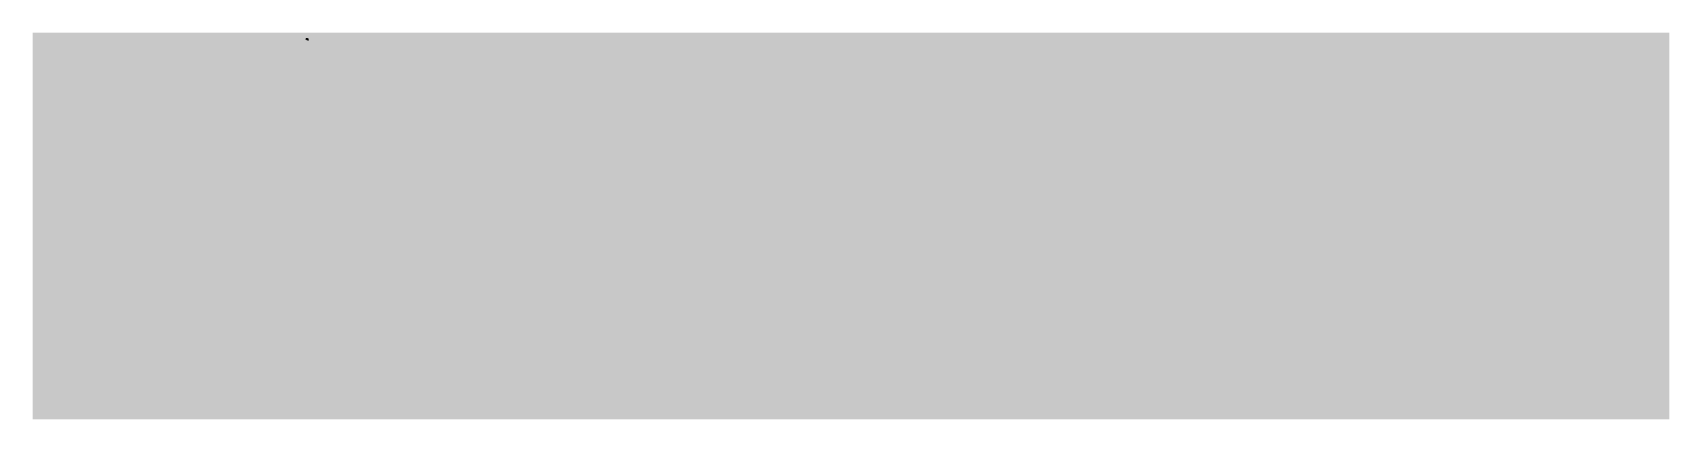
# Model space of a CAD drawing. Extents: x 0 to 787, y -186 to 0.
import ezdxf

# ---------------------------------------------------------------- set-up
doc = ezdxf.new("R2010")
doc.units = 0
doc.linetypes.add('Solid', pattern=[0])
for name, color, linetype, lineweight in [('Layer 1', 7, 'Solid', 0), ('Layer 2', 7, 'Solid', 0), ('Layer 3', 144, 'Solid', 0), ('Layer 4', 138, 'Solid', 0), ('Layer 5', 7, 'Solid', 0), ('Layer 6', 7, 'Solid', 0), ('Layer 7', 144, 'Solid', 0), ('Layer 8', 7, 'Solid', 0), ('Layer 9', 7, 'Solid', 0)]:
    doc.layers.add(name, color=color, linetype=linetype, lineweight=lineweight)

msp = doc.modelspace()

# ---------------------------------------------------------------- hatches: boundary and pattern name
at = {"layer": 'Layer 1'}
h = msp.add_hatch(color=256, dxfattribs=at)
edge = h.paths.add_edge_path(flags=0)
edge.add_line((0, 0), (787, 0))
edge.add_line((787, 0), (787, -170.06))
edge.add_line((787, -170.06), (786.44, -169.38))
edge.add_line((786.44, -169.38), (786.44, -169.38))
edge.add_spline(control_points=[(786.44, -169.38), (786.28, -169.19), (785.96, -169.06), (785.56, -169.05)], knot_values=[0, 0, 0, 0, 1, 1, 1, 1], degree=3, periodic=0)
edge.add_spline(control_points=[(785.56, -169.05), (774.93, -168.7), (764.32, -167.91)], knot_values=[0, 0, 0, 1, 1, 1], degree=2, periodic=0)
edge.add_spline(control_points=[(764.32, -167.91), (763.43, -167.84), (760.33, -166.97)], knot_values=[0, 0, 0, 1, 1, 1], degree=2, periodic=0)
edge.add_spline(control_points=[(760.33, -166.97), (757.84, -166.27), (755.22, -167.09)], knot_values=[0, 0, 0, 1, 1, 1], degree=2, periodic=0)
edge.add_spline(control_points=[(755.22, -167.09), (754.76, -167.23), (754.26, -167.14)], knot_values=[0, 0, 0, 1, 1, 1], degree=2, periodic=0)
edge.add_spline(control_points=[(754.26, -167.14), (751.8, -166.69), (749.89, -168.17)], knot_values=[0, 0, 0, 1, 1, 1], degree=2, periodic=0)
edge.add_line((749.89, -168.17), (749.89, -168.17))
edge.add_spline(control_points=[(749.89, -168.17), (749.63, -168.38), (749.3, -168.44), (749.02, -168.35)], knot_values=[0, 0, 0, 0, 1, 1, 1, 1], degree=3, periodic=0)
edge.add_spline(control_points=[(749.02, -168.35), (745.69, -167.23), (749.89, -166.03)], knot_values=[0, 0, 0, 1, 1, 1], degree=2, periodic=0)
edge.add_spline(control_points=[(749.89, -166.03), (751.29, -165.63), (749.95, -165.07)], knot_values=[0, 0, 0, 1, 1, 1], degree=2, periodic=0)
edge.add_spline(control_points=[(749.95, -165.07), (747.75, -164.14), (745.47, -163.46)], knot_values=[0, 0, 0, 1, 1, 1], degree=2, periodic=0)
edge.add_spline(control_points=[(745.47, -163.46), (744.57, -163.19), (744, -163.37)], knot_values=[0, 0, 0, 1, 1, 1], degree=2, periodic=0)
edge.add_spline(control_points=[(744, -163.37), (743.04, -163.67), (743.02, -164.69)], knot_values=[0, 0, 0, 1, 1, 1], degree=2, periodic=0)
edge.add_line((743.02, -164.69), (743.02, -164.69))
edge.add_spline(control_points=[(743.02, -164.69), (743.01, -165), (743.19, -165.29), (743.48, -165.46)], knot_values=[0, 0, 0, 0, 1, 1, 1, 1], degree=3, periodic=0)
edge.add_spline(control_points=[(743.48, -165.46), (744.39, -165.98), (745.44, -166.05)], knot_values=[0, 0, 0, 1, 1, 1], degree=2, periodic=0)
edge.add_line((745.44, -166.05), (745.44, -166.05))
edge.add_spline(control_points=[(745.44, -166.05), (745.81, -166.07), (746.11, -166.23), (746.25, -166.45)], knot_values=[0, 0, 0, 0, 1, 1, 1, 1], degree=3, periodic=0)
edge.add_spline(control_points=[(746.25, -166.45), (746.56, -166.95), (746.33, -167.37)], knot_values=[0, 0, 0, 1, 1, 1], degree=2, periodic=0)
edge.add_line((746.33, -167.37), (746.33, -167.37))
edge.add_spline(control_points=[(746.33, -167.37), (746.2, -167.6), (745.88, -167.75), (745.5, -167.75)], knot_values=[0, 0, 0, 0, 1, 1, 1, 1], degree=3, periodic=0)
edge.add_spline(control_points=[(745.5, -167.75), (742.5, -167.78), (739.5, -167.88)], knot_values=[0, 0, 0, 1, 1, 1], degree=2, periodic=0)
edge.add_spline(control_points=[(739.5, -167.88), (737.58, -167.94), (733.58, -168.71)], knot_values=[0, 0, 0, 1, 1, 1], degree=2, periodic=0)
edge.add_spline(control_points=[(733.58, -168.71), (728.72, -169.65), (723.8, -168.92)], knot_values=[0, 0, 0, 1, 1, 1], degree=2, periodic=0)
edge.add_spline(control_points=[(723.8, -168.92), (719.88, -168.33), (718.79, -168.23)], knot_values=[0, 0, 0, 1, 1, 1], degree=2, periodic=0)
edge.add_spline(control_points=[(718.79, -168.23), (716.27, -168), (713.75, -167.69)], knot_values=[0, 0, 0, 1, 1, 1], degree=2, periodic=0)
edge.add_spline(control_points=[(713.75, -167.69), (713.08, -167.61), (710.74, -167.53)], knot_values=[0, 0, 0, 1, 1, 1], degree=2, periodic=0)
edge.add_spline(control_points=[(710.74, -167.53), (709.2, -167.48), (707.73, -167.09)], knot_values=[0, 0, 0, 1, 1, 1], degree=2, periodic=0)
edge.add_spline(control_points=[(707.73, -167.09), (706.78, -166.83), (704.66, -165.25)], knot_values=[0, 0, 0, 1, 1, 1], degree=2, periodic=0)
edge.add_spline(control_points=[(704.66, -165.25), (702.34, -163.52), (699.3, -163.98)], knot_values=[0, 0, 0, 1, 1, 1], degree=2, periodic=0)
edge.add_spline(control_points=[(699.3, -163.98), (698.81, -164.05), (699.15, -164.44)], knot_values=[0, 0, 0, 1, 1, 1], degree=2, periodic=0)
edge.add_spline(control_points=[(699.15, -164.44), (702.48, -168.33), (697.74, -168.56)], knot_values=[0, 0, 0, 1, 1, 1], degree=2, periodic=0)
edge.add_spline(control_points=[(697.74, -168.56), (695.54, -168.66), (695.39, -168.68)], knot_values=[0, 0, 0, 1, 1, 1], degree=2, periodic=0)
edge.add_spline(control_points=[(695.39, -168.68), (687.08, -169.43), (678.8, -168.58)], knot_values=[0, 0, 0, 1, 1, 1], degree=2, periodic=0)
edge.add_spline(control_points=[(678.8, -168.58), (678.62, -168.56), (673.2, -168.33)], knot_values=[0, 0, 0, 1, 1, 1], degree=2, periodic=0)
edge.add_spline(control_points=[(673.2, -168.33), (667.24, -168.07), (662.63, -164.08)], knot_values=[0, 0, 0, 1, 1, 1], degree=2, periodic=0)
edge.add_line((662.63, -164.08), (662.63, -164.08))
edge.add_spline(control_points=[(662.63, -164.08), (662.35, -163.85), (662.04, -163.72), (661.75, -163.71)], knot_values=[0, 0, 0, 0, 1, 1, 1, 1], degree=3, periodic=0)
edge.add_spline(control_points=[(661.75, -163.71), (660.57, -163.68), (659.63, -164.42)], knot_values=[0, 0, 0, 1, 1, 1], degree=2, periodic=0)
edge.add_line((659.63, -164.42), (659.63, -164.42))
edge.add_spline(control_points=[(659.63, -164.42), (659.53, -164.5), (659.46, -164.62), (659.45, -164.75)], knot_values=[0, 0, 0, 0, 1, 1, 1, 1], degree=3, periodic=0)
edge.add_spline(control_points=[(659.45, -164.75), (659.44, -164.89), (659.48, -165.02), (659.57, -165.13)], knot_values=[0, 0, 0, 0, 1, 1, 1, 1], degree=3, periodic=0)
edge.add_spline(control_points=[(659.57, -165.13), (662.06, -168.19), (658.54, -168.29)], knot_values=[0, 0, 0, 1, 1, 1], degree=2, periodic=0)
edge.add_spline(control_points=[(658.54, -168.29), (656.45, -168.35), (655.97, -168.41)], knot_values=[0, 0, 0, 1, 1, 1], degree=2, periodic=0)
edge.add_spline(control_points=[(655.97, -168.41), (642.63, -169.99), (629.43, -167.31)], knot_values=[0, 0, 0, 1, 1, 1], degree=2, periodic=0)
edge.add_line((629.43, -167.31), (629.43, -167.31))
edge.add_spline(control_points=[(629.43, -167.31), (628.45, -167.11), (627.68, -166.33), (627.5, -165.34)], knot_values=[0, 0, 0, 0, 1, 1, 1, 1], degree=3, periodic=0)
edge.add_spline(control_points=[(627.5, -165.34), (627.2, -163.68), (625.02, -164.33)], knot_values=[0, 0, 0, 1, 1, 1], degree=2, periodic=0)
edge.add_spline(control_points=[(625.02, -164.33), (623.7, -164.72), (622.65, -164.05)], knot_values=[0, 0, 0, 1, 1, 1], degree=2, periodic=0)
edge.add_spline(control_points=[(622.65, -164.05), (622.33, -163.85), (621.99, -163.76), (621.74, -163.81)], knot_values=[0, 0, 0, 0, 1, 1, 1, 1], degree=3, periodic=0)
edge.add_spline(control_points=[(621.74, -163.81), (620.82, -163.99), (621.39, -164.65)], knot_values=[0, 0, 0, 1, 1, 1], degree=2, periodic=0)
edge.add_spline(control_points=[(621.39, -164.65), (621.56, -164.86), (621.89, -164.97), (622.24, -164.93)], knot_values=[0, 0, 0, 0, 1, 1, 1, 1], degree=3, periodic=0)
edge.add_spline(control_points=[(622.24, -164.93), (624.29, -164.72), (624.07, -166.46)], knot_values=[0, 0, 0, 1, 1, 1], degree=2, periodic=0)
edge.add_line((624.07, -166.46), (624.07, -166.46))
edge.add_spline(control_points=[(624.07, -166.46), (623.96, -167.35), (623.26, -168.06), (622.37, -168.19)], knot_values=[0, 0, 0, 0, 1, 1, 1, 1], degree=3, periodic=0)
edge.add_spline(control_points=[(622.37, -168.19), (617.49, -168.91), (613.59, -169.14)], knot_values=[0, 0, 0, 1, 1, 1], degree=2, periodic=0)
edge.add_spline(control_points=[(613.59, -169.14), (611.24, -169.28), (606.95, -168.72)], knot_values=[0, 0, 0, 1, 1, 1], degree=2, periodic=0)
edge.add_spline(control_points=[(606.95, -168.72), (603.62, -168.28), (600.25, -168.25)], knot_values=[0, 0, 0, 1, 1, 1], degree=2, periodic=0)
edge.add_spline(control_points=[(600.25, -168.25), (598.09, -168.23), (592.66, -166.47)], knot_values=[0, 0, 0, 1, 1, 1], degree=2, periodic=0)
edge.add_line((592.66, -166.47), (592.66, -166.47))
edge.add_spline(control_points=[(592.66, -166.47), (592.38, -166.37), (592.13, -166.16), (591.97, -165.87)], knot_values=[0, 0, 0, 0, 1, 1, 1, 1], degree=3, periodic=0)
edge.add_spline(control_points=[(591.97, -165.87), (590.99, -164.05), (589.19, -164.79)], knot_values=[0, 0, 0, 1, 1, 1], degree=2, periodic=0)
edge.add_line((589.19, -164.79), (589.19, -164.79))
edge.add_spline(control_points=[(589.19, -164.79), (589.08, -164.83), (589, -164.93), (588.96, -165.05)], knot_values=[0, 0, 0, 0, 1, 1, 1, 1], degree=3, periodic=0)
edge.add_spline(control_points=[(588.96, -165.05), (588.92, -165.18), (588.93, -165.32), (588.99, -165.45)], knot_values=[0, 0, 0, 0, 1, 1, 1, 1], degree=3, periodic=0)
edge.add_spline(control_points=[(588.99, -165.45), (589.62, -166.78), (588.78, -167.82)], knot_values=[0, 0, 0, 1, 1, 1], degree=2, periodic=0)
edge.add_line((588.78, -167.82), (588.78, -167.82))
edge.add_spline(control_points=[(588.78, -167.82), (588.6, -168.05), (588.3, -168.21), (587.95, -168.27)], knot_values=[0, 0, 0, 0, 1, 1, 1, 1], degree=3, periodic=0)
edge.add_spline(control_points=[(587.95, -168.27), (577.82, -169.99), (571.25, -169)], knot_values=[0, 0, 0, 1, 1, 1], degree=2, periodic=0)
edge.add_spline(control_points=[(571.25, -169), (565.08, -168.07), (558.91, -167.12)], knot_values=[0, 0, 0, 1, 1, 1], degree=2, periodic=0)
edge.add_spline(control_points=[(558.91, -167.12), (558.69, -167.08), (558.23, -167.15)], knot_values=[0, 0, 0, 1, 1, 1], degree=2, periodic=0)
edge.add_spline(control_points=[(558.23, -167.15), (557.58, -167.25), (557.65, -166.5)], knot_values=[0, 0, 0, 1, 1, 1], degree=2, periodic=0)
edge.add_line((557.65, -166.5), (557.65, -166.5))
edge.add_spline(control_points=[(557.65, -166.5), (557.68, -166.22), (557.88, -165.94), (558.19, -165.75)], knot_values=[0, 0, 0, 0, 1, 1, 1, 1], degree=3, periodic=0)
edge.add_spline(control_points=[(558.19, -165.75), (559.96, -164.63), (557.02, -164.11)], knot_values=[0, 0, 0, 1, 1, 1], degree=2, periodic=0)
edge.add_spline(control_points=[(557.02, -164.11), (553.88, -163.55), (556.21, -166.85)], knot_values=[0, 0, 0, 1, 1, 1], degree=2, periodic=0)
edge.add_line((556.21, -166.85), (556.21, -166.85))
edge.add_spline(control_points=[(556.21, -166.85), (556.41, -167.13), (556.44, -167.48), (556.31, -167.8)], knot_values=[0, 0, 0, 0, 1, 1, 1, 1], degree=3, periodic=0)
edge.add_spline(control_points=[(556.31, -167.8), (556.17, -168.11), (555.89, -168.33), (555.55, -168.38)], knot_values=[0, 0, 0, 0, 1, 1, 1, 1], degree=3, periodic=0)
edge.add_spline(control_points=[(555.55, -168.38), (542.74, -170.32), (530.99, -167.3)], knot_values=[0, 0, 0, 1, 1, 1], degree=2, periodic=0)
edge.add_spline(control_points=[(530.99, -167.3), (529.77, -166.99), (528.81, -166.18)], knot_values=[0, 0, 0, 1, 1, 1], degree=2, periodic=0)
edge.add_spline(control_points=[(528.81, -166.18), (525.26, -163.23), (524.81, -165.5)], knot_values=[0, 0, 0, 1, 1, 1], degree=2, periodic=0)
edge.add_spline(control_points=[(524.81, -165.5), (524.76, -165.74), (524.86, -166.05), (525.09, -166.35)], knot_values=[0, 0, 0, 0, 1, 1, 1, 1], degree=3, periodic=0)
edge.add_spline(control_points=[(525.09, -166.35), (525.49, -166.87), (525.17, -167.34)], knot_values=[0, 0, 0, 1, 1, 1], degree=2, periodic=0)
edge.add_spline(control_points=[(525.17, -167.34), (524.93, -167.71), (524.19, -167.9)], knot_values=[0, 0, 0, 1, 1, 1], degree=2, periodic=0)
edge.add_spline(control_points=[(524.19, -167.9), (515.26, -170.2), (506.23, -168.5)], knot_values=[0, 0, 0, 1, 1, 1], degree=2, periodic=0)
edge.add_spline(control_points=[(506.23, -168.5), (506.09, -168.47), (503.75, -168.23)], knot_values=[0, 0, 0, 1, 1, 1], degree=2, periodic=0)
edge.add_spline(control_points=[(503.75, -168.23), (500.62, -167.91), (499.56, -164.67)], knot_values=[0, 0, 0, 1, 1, 1], degree=2, periodic=0)
edge.add_line((499.56, -164.67), (499.56, -164.67))
edge.add_spline(control_points=[(499.56, -164.67), (499.39, -164.15), (498.93, -163.79), (498.4, -163.74)], knot_values=[0, 0, 0, 0, 1, 1, 1, 1], degree=3, periodic=0)
edge.add_line((498.4, -163.74), (493.24, -163.28))
edge.add_spline(control_points=[(493.24, -163.28), (492.76, -163.24), (492.33, -162.98)], knot_values=[0, 0, 0, 1, 1, 1], degree=2, periodic=0)
edge.add_spline(control_points=[(492.33, -162.98), (490.15, -161.65), (491.53, -164.26)], knot_values=[0, 0, 0, 1, 1, 1], degree=2, periodic=0)
edge.add_spline(control_points=[(491.53, -164.26), (493.28, -167.54), (490.5, -167.96)], knot_values=[0, 0, 0, 1, 1, 1], degree=2, periodic=0)
edge.add_spline(control_points=[(490.5, -167.96), (488.17, -168.31), (487.58, -168.49)], knot_values=[0, 0, 0, 1, 1, 1], degree=2, periodic=0)
edge.add_spline(control_points=[(487.58, -168.49), (482.99, -169.88), (478.21, -168.98)], knot_values=[0, 0, 0, 1, 1, 1], degree=2, periodic=0)
edge.add_spline(control_points=[(478.21, -168.98), (473.99, -168.18), (468.02, -167.22)], knot_values=[0, 0, 0, 1, 1, 1], degree=2, periodic=0)
edge.add_line((468.02, -167.22), (468.02, -167.22))
edge.add_spline(control_points=[(468.02, -167.22), (467.65, -167.16), (467.32, -166.95), (467.11, -166.64)], knot_values=[0, 0, 0, 0, 1, 1, 1, 1], degree=3, periodic=0)
edge.add_spline(control_points=[(467.11, -166.64), (466.89, -166.33), (466.82, -165.95), (466.9, -165.58)], knot_values=[0, 0, 0, 0, 1, 1, 1, 1], degree=3, periodic=0)
edge.add_spline(control_points=[(466.9, -165.58), (467.07, -164.76), (465.8, -164.36)], knot_values=[0, 0, 0, 1, 1, 1], degree=2, periodic=0)
edge.add_spline(control_points=[(465.8, -164.36), (462.28, -163.24), (463.98, -166.08)], knot_values=[0, 0, 0, 1, 1, 1], degree=2, periodic=0)
edge.add_line((463.98, -166.08), (463.98, -166.08))
edge.add_spline(control_points=[(463.98, -166.08), (464.16, -166.38), (464.21, -166.71), (464.12, -166.98)], knot_values=[0, 0, 0, 0, 1, 1, 1, 1], degree=3, periodic=0)
edge.add_spline(control_points=[(464.12, -166.98), (463.64, -168.34), (462.01, -168.57)], knot_values=[0, 0, 0, 1, 1, 1], degree=2, periodic=0)
edge.add_spline(control_points=[(462.01, -168.57), (449.47, -170.39), (437.39, -166.55)], knot_values=[0, 0, 0, 1, 1, 1], degree=2, periodic=0)
edge.add_line((437.39, -166.55), (437.39, -166.55))
edge.add_spline(control_points=[(437.39, -166.55), (437.2, -166.49), (437.06, -166.33), (437.01, -166.14)], knot_values=[0, 0, 0, 0, 1, 1, 1, 1], degree=3, periodic=0)
edge.add_spline(control_points=[(437.01, -166.14), (436.96, -165.95), (437.01, -165.74), (437.15, -165.59)], knot_values=[0, 0, 0, 0, 1, 1, 1, 1], degree=3, periodic=0)
edge.add_spline(control_points=[(437.15, -165.59), (438.42, -164.23), (436.55, -163.84)], knot_values=[0, 0, 0, 1, 1, 1], degree=2, periodic=0)
edge.add_spline(control_points=[(436.55, -163.84), (435.62, -163.64), (435.47, -163.6)], knot_values=[0, 0, 0, 1, 1, 1], degree=2, periodic=0)
edge.add_spline(control_points=[(435.47, -163.6), (431.87, -162.71), (432.76, -165.69)], knot_values=[0, 0, 0, 1, 1, 1], degree=2, periodic=0)
edge.add_line((432.76, -165.69), (432.76, -165.69))
edge.add_spline(control_points=[(432.76, -165.69), (432.89, -166.14), (432.84, -166.63), (432.62, -167.05)], knot_values=[0, 0, 0, 0, 1, 1, 1, 1], degree=3, periodic=0)
edge.add_spline(control_points=[(432.62, -167.05), (432.39, -167.46), (432.01, -167.77), (431.55, -167.9)], knot_values=[0, 0, 0, 0, 1, 1, 1, 1], degree=3, periodic=0)
edge.add_spline(control_points=[(431.55, -167.9), (424.84, -169.86), (419.6, -168.81)], knot_values=[0, 0, 0, 1, 1, 1], degree=2, periodic=0)
edge.add_spline(control_points=[(419.6, -168.81), (418.15, -168.52), (415.33, -168.31)], knot_values=[0, 0, 0, 1, 1, 1], degree=2, periodic=0)
edge.add_spline(control_points=[(415.33, -168.31), (412.85, -168.13), (410.73, -166.73)], knot_values=[0, 0, 0, 1, 1, 1], degree=2, periodic=0)
edge.add_line((410.73, -166.73), (410.73, -166.73))
edge.add_spline(control_points=[(410.73, -166.73), (410.48, -166.57), (410.35, -166.26), (410.37, -165.93)], knot_values=[0, 0, 0, 0, 1, 1, 1, 1], degree=3, periodic=0)
edge.add_spline(control_points=[(410.37, -165.93), (410.56, -163.39), (407.92, -163.84)], knot_values=[0, 0, 0, 1, 1, 1], degree=2, periodic=0)
edge.add_spline(control_points=[(407.92, -163.84), (407.5, -163.91), (406.96, -163.78)], knot_values=[0, 0, 0, 1, 1, 1], degree=2, periodic=0)
edge.add_spline(control_points=[(406.96, -163.78), (405.85, -163.51), (405.29, -164.37)], knot_values=[0, 0, 0, 1, 1, 1], degree=2, periodic=0)
edge.add_line((405.29, -164.37), (405.29, -164.37))
edge.add_spline(control_points=[(405.29, -164.37), (405.14, -164.6), (405.12, -164.93), (405.23, -165.28)], knot_values=[0, 0, 0, 0, 1, 1, 1, 1], degree=3, periodic=0)
edge.add_spline(control_points=[(405.23, -165.28), (406.14, -168.14), (403.31, -168.46)], knot_values=[0, 0, 0, 1, 1, 1], degree=2, periodic=0)
edge.add_spline(control_points=[(403.31, -168.46), (401.32, -168.69), (401.21, -168.71)], knot_values=[0, 0, 0, 1, 1, 1], degree=2, periodic=0)
edge.add_spline(control_points=[(401.21, -168.71), (398.34, -169.25), (395.42, -169.31)], knot_values=[0, 0, 0, 1, 1, 1], degree=2, periodic=0)
edge.add_spline(control_points=[(395.42, -169.31), (393.27, -169.35), (389.72, -168.4)], knot_values=[0, 0, 0, 1, 1, 1], degree=2, periodic=0)
edge.add_spline(control_points=[(389.72, -168.4), (386.45, -167.52), (383.08, -167.17)], knot_values=[0, 0, 0, 1, 1, 1], degree=2, periodic=0)
edge.add_spline(control_points=[(383.08, -167.17), (381.28, -166.98), (379.09, -167.8)], knot_values=[0, 0, 0, 1, 1, 1], degree=2, periodic=0)
edge.add_spline(control_points=[(379.09, -167.8), (371.84, -170.51), (364.08, -168.63)], knot_values=[0, 0, 0, 1, 1, 1], degree=2, periodic=0)
edge.add_spline(control_points=[(364.08, -168.63), (362.04, -168.14), (356.5, -167.5)], knot_values=[0, 0, 0, 1, 1, 1], degree=2, periodic=0)
edge.add_spline(control_points=[(356.5, -167.5), (354.89, -167.32), (354.51, -165.56)], knot_values=[0, 0, 0, 1, 1, 1], degree=2, periodic=0)
edge.add_line((354.51, -165.56), (354.51, -165.56))
edge.add_spline(control_points=[(354.51, -165.56), (354.44, -165.23), (354.24, -164.96), (353.98, -164.84)], knot_values=[0, 0, 0, 0, 1, 1, 1, 1], degree=3, periodic=0)
edge.add_spline(control_points=[(353.98, -164.84), (351.16, -163.55), (352.76, -166.51)], knot_values=[0, 0, 0, 1, 1, 1], degree=2, periodic=0)
edge.add_line((352.76, -166.51), (352.76, -166.51))
edge.add_spline(control_points=[(352.76, -166.51), (352.93, -166.82), (352.94, -167.19), (352.79, -167.5)], knot_values=[0, 0, 0, 0, 1, 1, 1, 1], degree=3, periodic=0)
edge.add_spline(control_points=[(352.79, -167.5), (352.65, -167.82), (352.36, -168.05), (352.02, -168.13)], knot_values=[0, 0, 0, 0, 1, 1, 1, 1], degree=3, periodic=0)
edge.add_spline(control_points=[(352.02, -168.13), (341.37, -170.5), (330.75, -167)], knot_values=[0, 0, 0, 1, 1, 1], degree=2, periodic=0)
edge.add_spline(control_points=[(330.75, -167), (328.17, -166.15), (327.44, -165.31)], knot_values=[0, 0, 0, 1, 1, 1], degree=2, periodic=0)
edge.add_spline(control_points=[(327.44, -165.31), (325.35, -162.93), (324.89, -166.96)], knot_values=[0, 0, 0, 1, 1, 1], degree=2, periodic=0)
edge.add_line((324.89, -166.96), (324.89, -166.96))
edge.add_spline(control_points=[(324.89, -166.96), (324.84, -167.46), (324.48, -167.87), (323.99, -168)], knot_values=[0, 0, 0, 0, 1, 1, 1, 1], degree=3, periodic=0)
edge.add_spline(control_points=[(323.99, -168), (320.25, -169), (316.41, -169.22)], knot_values=[0, 0, 0, 1, 1, 1], degree=2, periodic=0)
edge.add_spline(control_points=[(316.41, -169.22), (313.76, -169.36), (309.66, -168.54)], knot_values=[0, 0, 0, 1, 1, 1], degree=2, periodic=0)
edge.add_spline(control_points=[(309.66, -168.54), (306.32, -167.87), (302.95, -167.36)], knot_values=[0, 0, 0, 1, 1, 1], degree=2, periodic=0)
edge.add_spline(control_points=[(302.95, -167.36), (302.1, -167.23), (301.75, -166.74)], knot_values=[0, 0, 0, 1, 1, 1], degree=2, periodic=0)
edge.add_spline(control_points=[(301.75, -166.74), (301.32, -166.13), (301.37, -165.3)], knot_values=[0, 0, 0, 1, 1, 1], degree=2, periodic=0)
edge.add_line((301.37, -165.3), (301.37, -165.3))
edge.add_spline(control_points=[(301.37, -165.3), (301.39, -164.98), (301.22, -164.7), (300.98, -164.64)], knot_values=[0, 0, 0, 0, 1, 1, 1, 1], degree=3, periodic=0)
edge.add_spline(control_points=[(300.98, -164.64), (299.63, -164.3), (300.29, -167.03)], knot_values=[0, 0, 0, 1, 1, 1], degree=2, periodic=0)
edge.add_line((300.29, -167.03), (300.29, -167.03))
edge.add_spline(control_points=[(300.29, -167.03), (300.37, -167.37), (300.31, -167.72), (300.12, -168.01)], knot_values=[0, 0, 0, 0, 1, 1, 1, 1], degree=3, periodic=0)
edge.add_spline(control_points=[(300.12, -168.01), (299.94, -168.3), (299.64, -168.5), (299.3, -168.57)], knot_values=[0, 0, 0, 0, 1, 1, 1, 1], degree=3, periodic=0)
edge.add_spline(control_points=[(299.3, -168.57), (295.05, -169.39), (291.07, -169.3)], knot_values=[0, 0, 0, 1, 1, 1], degree=2, periodic=0)
edge.add_spline(control_points=[(291.07, -169.3), (288.97, -169.26), (284.37, -168.3)], knot_values=[0, 0, 0, 1, 1, 1], degree=2, periodic=0)
edge.add_spline(control_points=[(284.37, -168.3), (281.52, -167.71), (277.7, -167.08)], knot_values=[0, 0, 0, 1, 1, 1], degree=2, periodic=0)
edge.add_line((277.7, -167.08), (277.7, -167.08))
edge.add_spline(control_points=[(277.7, -167.08), (277.14, -166.99), (276.73, -166.48), (276.78, -165.9)], knot_values=[0, 0, 0, 0, 1, 1, 1, 1], degree=3, periodic=0)
edge.add_spline(control_points=[(276.78, -165.9), (276.93, -163.97), (274.01, -164.01)], knot_values=[0, 0, 0, 1, 1, 1], degree=2, periodic=0)
edge.add_line((274.01, -164.01), (274.01, -164.01))
edge.add_spline(control_points=[(274.01, -164.01), (273.61, -164.01), (273.24, -164.22), (273.03, -164.56)], knot_values=[0, 0, 0, 0, 1, 1, 1, 1], degree=3, periodic=0)
edge.add_spline(control_points=[(273.03, -164.56), (272.81, -164.89), (272.78, -165.31), (272.94, -165.68)], knot_values=[0, 0, 0, 0, 1, 1, 1, 1], degree=3, periodic=0)
edge.add_spline(control_points=[(272.94, -165.68), (273.61, -167.18), (272.1, -167.68)], knot_values=[0, 0, 0, 1, 1, 1], degree=2, periodic=0)
edge.add_spline(control_points=[(272.1, -167.68), (271.12, -168), (271.06, -168.03)], knot_values=[0, 0, 0, 1, 1, 1], degree=2, periodic=0)
edge.add_spline(control_points=[(271.06, -168.03), (267.54, -169.46), (263.79, -169.38)], knot_values=[0, 0, 0, 1, 1, 1], degree=2, periodic=0)
edge.add_spline(control_points=[(263.79, -169.38), (262.74, -169.35), (260.35, -168.53)], knot_values=[0, 0, 0, 1, 1, 1], degree=2, periodic=0)
edge.add_spline(control_points=[(260.35, -168.53), (258.57, -167.91), (256.75, -168)], knot_values=[0, 0, 0, 1, 1, 1], degree=2, periodic=0)
edge.add_spline(control_points=[(256.75, -168), (253.4, -168.17), (251.23, -166.02)], knot_values=[0, 0, 0, 1, 1, 1], degree=2, periodic=0)
edge.add_spline(control_points=[(251.23, -166.02), (250.95, -165.74), (250.55, -164.82)], knot_values=[0, 0, 0, 1, 1, 1], degree=2, periodic=0)
edge.add_spline(control_points=[(250.55, -164.82), (250.08, -163.71), (248.91, -164.45)], knot_values=[0, 0, 0, 1, 1, 1], degree=2, periodic=0)
edge.add_line((248.91, -164.45), (248.91, -164.45))
edge.add_spline(control_points=[(248.91, -164.45), (248.67, -164.6), (248.53, -164.91), (248.57, -165.24)], knot_values=[0, 0, 0, 0, 1, 1, 1, 1], degree=3, periodic=0)
edge.add_spline(control_points=[(248.57, -165.24), (248.93, -168.37), (245.75, -168.73)], knot_values=[0, 0, 0, 1, 1, 1], degree=2, periodic=0)
edge.add_spline(control_points=[(245.75, -168.73), (235.68, -169.88), (226.05, -166.84)], knot_values=[0, 0, 0, 1, 1, 1], degree=2, periodic=0)
edge.add_line((226.05, -166.84), (226.05, -166.84))
edge.add_spline(control_points=[(226.05, -166.84), (225.79, -166.76), (225.65, -166.48), (225.73, -166.21)], knot_values=[0, 0, 0, 0, 1, 1, 1, 1], degree=3, periodic=0)
edge.add_spline(control_points=[(225.73, -166.21), (226.04, -165.1), (225.49, -164.21)], knot_values=[0, 0, 0, 1, 1, 1], degree=2, periodic=0)
edge.add_line((225.49, -164.21), (225.49, -164.21))
edge.add_spline(control_points=[(225.49, -164.21), (225.32, -163.93), (225.01, -163.76), (224.68, -163.76)], knot_values=[0, 0, 0, 0, 1, 1, 1, 1], degree=3, periodic=0)
edge.add_spline(control_points=[(224.68, -163.76), (223.61, -163.74), (223.33, -164.76)], knot_values=[0, 0, 0, 1, 1, 1], degree=2, periodic=0)
edge.add_line((223.33, -164.76), (223.33, -164.76))
edge.add_spline(control_points=[(223.33, -164.76), (223.27, -164.98), (223.32, -165.32), (223.47, -165.69)], knot_values=[0, 0, 0, 0, 1, 1, 1, 1], degree=3, periodic=0)
edge.add_spline(control_points=[(223.47, -165.69), (223.84, -166.63), (223.35, -167.43)], knot_values=[0, 0, 0, 1, 1, 1], degree=2, periodic=0)
edge.add_spline(control_points=[(223.35, -167.43), (222.98, -168.04), (222.02, -168.26)], knot_values=[0, 0, 0, 1, 1, 1], degree=2, periodic=0)
edge.add_spline(control_points=[(222.02, -168.26), (217.81, -169.22), (211.75, -168.75)], knot_values=[0, 0, 0, 1, 1, 1], degree=2, periodic=0)
edge.add_spline(control_points=[(211.75, -168.75), (205.98, -168.31), (200.24, -167.56)], knot_values=[0, 0, 0, 1, 1, 1], degree=2, periodic=0)
edge.add_spline(control_points=[(200.24, -167.56), (199.94, -167.52), (199.62, -167.6), (199.34, -167.79)], knot_values=[0, 0, 0, 0, 1, 1, 1, 1], degree=3, periodic=0)
edge.add_spline(control_points=[(199.34, -167.79), (197.53, -169), (195.39, -169.07)], knot_values=[0, 0, 0, 1, 1, 1], degree=2, periodic=0)
edge.add_spline(control_points=[(195.39, -169.07), (192.71, -169.16), (192.62, -169.17)], knot_values=[0, 0, 0, 1, 1, 1], degree=2, periodic=0)
edge.add_spline(control_points=[(192.62, -169.17), (188.79, -169.54), (185, -168.75)], knot_values=[0, 0, 0, 1, 1, 1], degree=2, periodic=0)
edge.add_spline(control_points=[(185, -168.75), (182.97, -168.33), (176.5, -167.79)], knot_values=[0, 0, 0, 1, 1, 1], degree=2, periodic=0)
edge.add_line((176.5, -167.79), (176.5, -167.79))
edge.add_spline(control_points=[(176.5, -167.79), (176.19, -167.76), (175.86, -167.84), (175.56, -168.01)], knot_values=[0, 0, 0, 0, 1, 1, 1, 1], degree=3, periodic=0)
edge.add_spline(control_points=[(175.56, -168.01), (173.62, -169.08), (171.43, -169.1)], knot_values=[0, 0, 0, 1, 1, 1], degree=2, periodic=0)
edge.add_spline(control_points=[(171.43, -169.1), (168.63, -169.12), (168.58, -169.12)], knot_values=[0, 0, 0, 1, 1, 1], degree=2, periodic=0)
edge.add_spline(control_points=[(168.58, -169.12), (161.3, -169.72), (159.81, -169.19)], knot_values=[0, 0, 0, 1, 1, 1], degree=2, periodic=0)
edge.add_spline(control_points=[(159.81, -169.19), (155.77, -167.74), (151.5, -167.52)], knot_values=[0, 0, 0, 1, 1, 1], degree=2, periodic=0)
edge.add_line((151.5, -167.52), (151.5, -167.52))
edge.add_spline(control_points=[(151.5, -167.52), (151.19, -167.51), (150.87, -167.6), (150.58, -167.78)], knot_values=[0, 0, 0, 0, 1, 1, 1, 1], degree=3, periodic=0)
edge.add_spline(control_points=[(150.58, -167.78), (148.41, -169.16), (145.87, -169.14)], knot_values=[0, 0, 0, 1, 1, 1], degree=2, periodic=0)
edge.add_spline(control_points=[(145.87, -169.14), (142.73, -169.13), (142.62, -169.13)], knot_values=[0, 0, 0, 1, 1, 1], degree=2, periodic=0)
edge.add_spline(control_points=[(142.62, -169.13), (136.21, -169.52), (130, -167.76)], knot_values=[0, 0, 0, 1, 1, 1], degree=2, periodic=0)
edge.add_spline(control_points=[(130, -167.76), (127.44, -167.03), (125.4, -168.45)], knot_values=[0, 0, 0, 1, 1, 1], degree=2, periodic=0)
edge.add_spline(control_points=[(125.4, -168.45), (124.96, -168.76), (124.51, -168.8)], knot_values=[0, 0, 0, 1, 1, 1], degree=2, periodic=0)
edge.add_spline(control_points=[(124.51, -168.8), (113.5, -169.78), (102.74, -167.36)], knot_values=[0, 0, 0, 1, 1, 1], degree=2, periodic=0)
edge.add_line((102.74, -167.36), (102.74, -167.36))
edge.add_spline(control_points=[(102.74, -167.36), (102.45, -167.3), (102.14, -167.39), (101.9, -167.61)], knot_values=[0, 0, 0, 0, 1, 1, 1, 1], degree=3, periodic=0)
edge.add_spline(control_points=[(101.9, -167.61), (100.44, -168.99), (98, -169)], knot_values=[0, 0, 0, 1, 1, 1], degree=2, periodic=0)
edge.add_spline(control_points=[(98, -169), (88.12, -169.03), (81.13, -168.31)], knot_values=[0, 0, 0, 1, 1, 1], degree=2, periodic=0)
edge.add_spline(control_points=[(81.13, -168.31), (80.9, -168.28), (79.11, -167.66)], knot_values=[0, 0, 0, 1, 1, 1], degree=2, periodic=0)
edge.add_spline(control_points=[(79.11, -167.66), (77.83, -167.22), (76.81, -168.36)], knot_values=[0, 0, 0, 1, 1, 1], degree=2, periodic=0)
edge.add_spline(control_points=[(76.81, -168.36), (76.59, -168.61), (76.3, -168.76), (76.01, -168.79)], knot_values=[0, 0, 0, 0, 1, 1, 1, 1], degree=3, periodic=0)
edge.add_spline(control_points=[(76.01, -168.79), (65.08, -169.64), (54.31, -167.66)], knot_values=[0, 0, 0, 1, 1, 1], degree=2, periodic=0)
edge.add_spline(control_points=[(54.31, -167.66), (54.01, -167.6), (53.7, -167.69), (53.45, -167.9)], knot_values=[0, 0, 0, 0, 1, 1, 1, 1], degree=3, periodic=0)
edge.add_spline(control_points=[(53.45, -167.9), (52.38, -168.79), (50.94, -168.96)], knot_values=[0, 0, 0, 1, 1, 1], degree=2, periodic=0)
edge.add_spline(control_points=[(50.94, -168.96), (40.41, -170.21), (30.3, -167.17)], knot_values=[0, 0, 0, 1, 1, 1], degree=2, periodic=0)
edge.add_spline(control_points=[(30.3, -167.17), (30.11, -167.11), (29.17, -166.9)], knot_values=[0, 0, 0, 1, 1, 1], degree=2, periodic=0)
edge.add_spline(control_points=[(29.17, -166.9), (27.52, -166.51), (28.75, -165.58)], knot_values=[0, 0, 0, 1, 1, 1], degree=2, periodic=0)
edge.add_spline(control_points=[(28.75, -165.58), (28.99, -165.4), (29.83, -165.05)], knot_values=[0, 0, 0, 1, 1, 1], degree=2, periodic=0)
edge.add_spline(control_points=[(29.83, -165.05), (31.54, -164.34), (29.02, -163.42)], knot_values=[0, 0, 0, 1, 1, 1], degree=2, periodic=0)
edge.add_spline(control_points=[(29.02, -163.42), (28.7, -163.3), (28.42, -163.1), (28.2, -162.84)], knot_values=[0, 0, 0, 0, 1, 1, 1, 1], degree=3, periodic=0)
edge.add_spline(control_points=[(28.2, -162.84), (25.72, -159.85), (26.73, -162.92)], knot_values=[0, 0, 0, 1, 1, 1], degree=2, periodic=0)
edge.add_spline(control_points=[(26.73, -162.92), (27.65, -165.74), (25.46, -167.06)], knot_values=[0, 0, 0, 1, 1, 1], degree=2, periodic=0)
edge.add_spline(control_points=[(25.46, -167.06), (24.28, -167.77), (24.01, -167.96)], knot_values=[0, 0, 0, 1, 1, 1], degree=2, periodic=0)
edge.add_spline(control_points=[(24.01, -167.96), (23.08, -168.61), (22.44, -168.69)], knot_values=[0, 0, 0, 1, 1, 1], degree=2, periodic=0)
edge.add_spline(control_points=[(22.44, -168.69), (15.3, -169.55), (8, -167.08)], knot_values=[0, 0, 0, 1, 1, 1], degree=2, periodic=0)
edge.add_spline(control_points=[(8, -167.08), (5.37, -166.19), (3.68, -168.39)], knot_values=[0, 0, 0, 1, 1, 1], degree=2, periodic=0)
edge.add_spline(control_points=[(3.68, -168.39), (2.99, -169.3), (-0.01, -169.92)], knot_values=[0, 0, 0, 1, 1, 1], degree=2, periodic=0)
edge.add_line((-0.01, -169.92), (0, 0))
at = {"layer": 'Layer 2'}
h = msp.add_hatch(color=256, dxfattribs=at)
edge = h.paths.add_edge_path(flags=0)
edge.add_line((787, -170.06), (787, -186))
edge.add_line((787, -186), (0, -186))
edge.add_line((0, -186), (-0.01, -169.92))
edge.add_spline(control_points=[(-0.01, -169.92), (2.99, -169.3), (3.68, -168.39)], knot_values=[0, 0, 0, 1, 1, 1], degree=2, periodic=0)
edge.add_spline(control_points=[(3.68, -168.39), (5.37, -166.19), (8, -167.08)], knot_values=[0, 0, 0, 1, 1, 1], degree=2, periodic=0)
edge.add_spline(control_points=[(8, -167.08), (15.3, -169.55), (22.44, -168.69)], knot_values=[0, 0, 0, 1, 1, 1], degree=2, periodic=0)
edge.add_spline(control_points=[(22.44, -168.69), (23.08, -168.61), (24.01, -167.96)], knot_values=[0, 0, 0, 1, 1, 1], degree=2, periodic=0)
edge.add_spline(control_points=[(24.01, -167.96), (24.28, -167.77), (25.46, -167.06)], knot_values=[0, 0, 0, 1, 1, 1], degree=2, periodic=0)
edge.add_spline(control_points=[(25.46, -167.06), (27.65, -165.74), (26.73, -162.92)], knot_values=[0, 0, 0, 1, 1, 1], degree=2, periodic=0)
edge.add_spline(control_points=[(26.73, -162.92), (25.72, -159.85), (28.2, -162.84)], knot_values=[0, 0, 0, 1, 1, 1], degree=2, periodic=0)
edge.add_line((28.2, -162.84), (28.2, -162.84))
edge.add_spline(control_points=[(28.2, -162.84), (28.42, -163.1), (28.7, -163.3), (29.02, -163.42)], knot_values=[0, 0, 0, 0, 1, 1, 1, 1], degree=3, periodic=0)
edge.add_spline(control_points=[(29.02, -163.42), (31.54, -164.34), (29.83, -165.05)], knot_values=[0, 0, 0, 1, 1, 1], degree=2, periodic=0)
edge.add_spline(control_points=[(29.83, -165.05), (28.99, -165.4), (28.75, -165.58)], knot_values=[0, 0, 0, 1, 1, 1], degree=2, periodic=0)
edge.add_spline(control_points=[(28.75, -165.58), (27.52, -166.51), (29.17, -166.9)], knot_values=[0, 0, 0, 1, 1, 1], degree=2, periodic=0)
edge.add_spline(control_points=[(29.17, -166.9), (30.11, -167.11), (30.3, -167.17)], knot_values=[0, 0, 0, 1, 1, 1], degree=2, periodic=0)
edge.add_spline(control_points=[(30.3, -167.17), (40.41, -170.21), (50.94, -168.96)], knot_values=[0, 0, 0, 1, 1, 1], degree=2, periodic=0)
edge.add_spline(control_points=[(50.94, -168.96), (52.38, -168.79), (53.45, -167.9)], knot_values=[0, 0, 0, 1, 1, 1], degree=2, periodic=0)
edge.add_line((53.45, -167.9), (53.45, -167.9))
edge.add_spline(control_points=[(53.45, -167.9), (53.7, -167.69), (54.01, -167.6), (54.31, -167.66)], knot_values=[0, 0, 0, 0, 1, 1, 1, 1], degree=3, periodic=0)
edge.add_spline(control_points=[(54.31, -167.66), (65.08, -169.64), (76.01, -168.79)], knot_values=[0, 0, 0, 1, 1, 1], degree=2, periodic=0)
edge.add_line((76.01, -168.79), (76.01, -168.79))
edge.add_spline(control_points=[(76.01, -168.79), (76.3, -168.76), (76.59, -168.61), (76.81, -168.36)], knot_values=[0, 0, 0, 0, 1, 1, 1, 1], degree=3, periodic=0)
edge.add_spline(control_points=[(76.81, -168.36), (77.83, -167.22), (79.11, -167.66)], knot_values=[0, 0, 0, 1, 1, 1], degree=2, periodic=0)
edge.add_spline(control_points=[(79.11, -167.66), (80.9, -168.28), (81.13, -168.31)], knot_values=[0, 0, 0, 1, 1, 1], degree=2, periodic=0)
edge.add_spline(control_points=[(81.13, -168.31), (88.12, -169.03), (98, -169)], knot_values=[0, 0, 0, 1, 1, 1], degree=2, periodic=0)
edge.add_spline(control_points=[(98, -169), (100.44, -168.99), (101.9, -167.61)], knot_values=[0, 0, 0, 1, 1, 1], degree=2, periodic=0)
edge.add_line((101.9, -167.61), (101.9, -167.61))
edge.add_spline(control_points=[(101.9, -167.61), (102.14, -167.39), (102.45, -167.3), (102.74, -167.36)], knot_values=[0, 0, 0, 0, 1, 1, 1, 1], degree=3, periodic=0)
edge.add_spline(control_points=[(102.74, -167.36), (113.5, -169.78), (124.51, -168.8)], knot_values=[0, 0, 0, 1, 1, 1], degree=2, periodic=0)
edge.add_spline(control_points=[(124.51, -168.8), (124.96, -168.76), (125.4, -168.45)], knot_values=[0, 0, 0, 1, 1, 1], degree=2, periodic=0)
edge.add_spline(control_points=[(125.4, -168.45), (127.44, -167.03), (130, -167.76)], knot_values=[0, 0, 0, 1, 1, 1], degree=2, periodic=0)
edge.add_spline(control_points=[(130, -167.76), (136.21, -169.52), (142.62, -169.13)], knot_values=[0, 0, 0, 1, 1, 1], degree=2, periodic=0)
edge.add_spline(control_points=[(142.62, -169.13), (142.73, -169.13), (145.87, -169.14)], knot_values=[0, 0, 0, 1, 1, 1], degree=2, periodic=0)
edge.add_spline(control_points=[(145.87, -169.14), (148.41, -169.16), (150.58, -167.78)], knot_values=[0, 0, 0, 1, 1, 1], degree=2, periodic=0)
edge.add_line((150.58, -167.78), (150.58, -167.78))
edge.add_spline(control_points=[(150.58, -167.78), (150.87, -167.6), (151.19, -167.51), (151.5, -167.52)], knot_values=[0, 0, 0, 0, 1, 1, 1, 1], degree=3, periodic=0)
edge.add_spline(control_points=[(151.5, -167.52), (155.77, -167.74), (159.81, -169.19)], knot_values=[0, 0, 0, 1, 1, 1], degree=2, periodic=0)
edge.add_spline(control_points=[(159.81, -169.19), (161.3, -169.72), (168.58, -169.12)], knot_values=[0, 0, 0, 1, 1, 1], degree=2, periodic=0)
edge.add_spline(control_points=[(168.58, -169.12), (168.63, -169.12), (171.43, -169.1)], knot_values=[0, 0, 0, 1, 1, 1], degree=2, periodic=0)
edge.add_spline(control_points=[(171.43, -169.1), (173.62, -169.08), (175.56, -168.01)], knot_values=[0, 0, 0, 1, 1, 1], degree=2, periodic=0)
edge.add_spline(control_points=[(175.56, -168.01), (175.86, -167.84), (176.19, -167.76), (176.5, -167.79)], knot_values=[0, 0, 0, 0, 1, 1, 1, 1], degree=3, periodic=0)
edge.add_spline(control_points=[(176.5, -167.79), (182.97, -168.33), (185, -168.75)], knot_values=[0, 0, 0, 1, 1, 1], degree=2, periodic=0)
edge.add_spline(control_points=[(185, -168.75), (188.79, -169.54), (192.62, -169.17)], knot_values=[0, 0, 0, 1, 1, 1], degree=2, periodic=0)
edge.add_spline(control_points=[(192.62, -169.17), (192.71, -169.16), (195.39, -169.07)], knot_values=[0, 0, 0, 1, 1, 1], degree=2, periodic=0)
edge.add_spline(control_points=[(195.39, -169.07), (197.53, -169), (199.34, -167.79)], knot_values=[0, 0, 0, 1, 1, 1], degree=2, periodic=0)
edge.add_line((199.34, -167.79), (199.34, -167.79))
edge.add_spline(control_points=[(199.34, -167.79), (199.62, -167.6), (199.94, -167.52), (200.24, -167.56)], knot_values=[0, 0, 0, 0, 1, 1, 1, 1], degree=3, periodic=0)
edge.add_spline(control_points=[(200.24, -167.56), (205.98, -168.31), (211.75, -168.75)], knot_values=[0, 0, 0, 1, 1, 1], degree=2, periodic=0)
edge.add_spline(control_points=[(211.75, -168.75), (217.81, -169.22), (222.02, -168.26)], knot_values=[0, 0, 0, 1, 1, 1], degree=2, periodic=0)
edge.add_spline(control_points=[(222.02, -168.26), (222.98, -168.04), (223.35, -167.43)], knot_values=[0, 0, 0, 1, 1, 1], degree=2, periodic=0)
edge.add_spline(control_points=[(223.35, -167.43), (223.84, -166.63), (223.47, -165.69)], knot_values=[0, 0, 0, 1, 1, 1], degree=2, periodic=0)
edge.add_line((223.47, -165.69), (223.47, -165.69))
edge.add_spline(control_points=[(223.47, -165.69), (223.32, -165.32), (223.27, -164.98), (223.33, -164.76)], knot_values=[0, 0, 0, 0, 1, 1, 1, 1], degree=3, periodic=0)
edge.add_spline(control_points=[(223.33, -164.76), (223.61, -163.74), (224.68, -163.76)], knot_values=[0, 0, 0, 1, 1, 1], degree=2, periodic=0)
edge.add_spline(control_points=[(224.68, -163.76), (225.01, -163.76), (225.32, -163.93), (225.49, -164.21)], knot_values=[0, 0, 0, 0, 1, 1, 1, 1], degree=3, periodic=0)
edge.add_spline(control_points=[(225.49, -164.21), (226.04, -165.1), (225.73, -166.21)], knot_values=[0, 0, 0, 1, 1, 1], degree=2, periodic=0)
edge.add_line((225.73, -166.21), (225.73, -166.21))
edge.add_spline(control_points=[(225.73, -166.21), (225.65, -166.48), (225.79, -166.76), (226.05, -166.84)], knot_values=[0, 0, 0, 0, 1, 1, 1, 1], degree=3, periodic=0)
edge.add_spline(control_points=[(226.05, -166.84), (235.68, -169.88), (245.75, -168.73)], knot_values=[0, 0, 0, 1, 1, 1], degree=2, periodic=0)
edge.add_spline(control_points=[(245.75, -168.73), (248.93, -168.37), (248.57, -165.24)], knot_values=[0, 0, 0, 1, 1, 1], degree=2, periodic=0)
edge.add_line((248.57, -165.24), (248.57, -165.24))
edge.add_spline(control_points=[(248.57, -165.24), (248.53, -164.91), (248.67, -164.6), (248.91, -164.45)], knot_values=[0, 0, 0, 0, 1, 1, 1, 1], degree=3, periodic=0)
edge.add_spline(control_points=[(248.91, -164.45), (250.08, -163.71), (250.55, -164.82)], knot_values=[0, 0, 0, 1, 1, 1], degree=2, periodic=0)
edge.add_spline(control_points=[(250.55, -164.82), (250.95, -165.74), (251.23, -166.02)], knot_values=[0, 0, 0, 1, 1, 1], degree=2, periodic=0)
edge.add_spline(control_points=[(251.23, -166.02), (253.4, -168.17), (256.75, -168)], knot_values=[0, 0, 0, 1, 1, 1], degree=2, periodic=0)
edge.add_spline(control_points=[(256.75, -168), (258.57, -167.91), (260.35, -168.53)], knot_values=[0, 0, 0, 1, 1, 1], degree=2, periodic=0)
edge.add_spline(control_points=[(260.35, -168.53), (262.74, -169.35), (263.79, -169.38)], knot_values=[0, 0, 0, 1, 1, 1], degree=2, periodic=0)
edge.add_spline(control_points=[(263.79, -169.38), (267.54, -169.46), (271.06, -168.03)], knot_values=[0, 0, 0, 1, 1, 1], degree=2, periodic=0)
edge.add_spline(control_points=[(271.06, -168.03), (271.12, -168), (272.1, -167.68)], knot_values=[0, 0, 0, 1, 1, 1], degree=2, periodic=0)
edge.add_spline(control_points=[(272.1, -167.68), (273.61, -167.18), (272.94, -165.68)], knot_values=[0, 0, 0, 1, 1, 1], degree=2, periodic=0)
edge.add_line((272.94, -165.68), (272.94, -165.68))
edge.add_spline(control_points=[(272.94, -165.68), (272.78, -165.31), (272.81, -164.89), (273.03, -164.56)], knot_values=[0, 0, 0, 0, 1, 1, 1, 1], degree=3, periodic=0)
edge.add_spline(control_points=[(273.03, -164.56), (273.24, -164.22), (273.61, -164.01), (274.01, -164.01)], knot_values=[0, 0, 0, 0, 1, 1, 1, 1], degree=3, periodic=0)
edge.add_spline(control_points=[(274.01, -164.01), (276.93, -163.97), (276.78, -165.9)], knot_values=[0, 0, 0, 1, 1, 1], degree=2, periodic=0)
edge.add_line((276.78, -165.9), (276.78, -165.9))
edge.add_spline(control_points=[(276.78, -165.9), (276.73, -166.48), (277.14, -166.99), (277.7, -167.08)], knot_values=[0, 0, 0, 0, 1, 1, 1, 1], degree=3, periodic=0)
edge.add_spline(control_points=[(277.7, -167.08), (281.52, -167.71), (284.37, -168.3)], knot_values=[0, 0, 0, 1, 1, 1], degree=2, periodic=0)
edge.add_spline(control_points=[(284.37, -168.3), (288.97, -169.26), (291.07, -169.3)], knot_values=[0, 0, 0, 1, 1, 1], degree=2, periodic=0)
edge.add_spline(control_points=[(291.07, -169.3), (295.05, -169.39), (299.3, -168.57)], knot_values=[0, 0, 0, 1, 1, 1], degree=2, periodic=0)
edge.add_spline(control_points=[(299.3, -168.57), (299.64, -168.5), (299.94, -168.3), (300.12, -168.01)], knot_values=[0, 0, 0, 0, 1, 1, 1, 1], degree=3, periodic=0)
edge.add_spline(control_points=[(300.12, -168.01), (300.31, -167.72), (300.37, -167.37), (300.29, -167.03)], knot_values=[0, 0, 0, 0, 1, 1, 1, 1], degree=3, periodic=0)
edge.add_spline(control_points=[(300.29, -167.03), (299.63, -164.3), (300.98, -164.64)], knot_values=[0, 0, 0, 1, 1, 1], degree=2, periodic=0)
edge.add_spline(control_points=[(300.98, -164.64), (301.22, -164.7), (301.39, -164.98), (301.37, -165.3)], knot_values=[0, 0, 0, 0, 1, 1, 1, 1], degree=3, periodic=0)
edge.add_spline(control_points=[(301.37, -165.3), (301.32, -166.13), (301.75, -166.74)], knot_values=[0, 0, 0, 1, 1, 1], degree=2, periodic=0)
edge.add_spline(control_points=[(301.75, -166.74), (302.1, -167.23), (302.95, -167.36)], knot_values=[0, 0, 0, 1, 1, 1], degree=2, periodic=0)
edge.add_spline(control_points=[(302.95, -167.36), (306.32, -167.87), (309.66, -168.54)], knot_values=[0, 0, 0, 1, 1, 1], degree=2, periodic=0)
edge.add_spline(control_points=[(309.66, -168.54), (313.76, -169.36), (316.41, -169.22)], knot_values=[0, 0, 0, 1, 1, 1], degree=2, periodic=0)
edge.add_spline(control_points=[(316.41, -169.22), (320.25, -169), (323.99, -168)], knot_values=[0, 0, 0, 1, 1, 1], degree=2, periodic=0)
edge.add_spline(control_points=[(323.99, -168), (324.48, -167.87), (324.84, -167.46), (324.89, -166.96)], knot_values=[0, 0, 0, 0, 1, 1, 1, 1], degree=3, periodic=0)
edge.add_spline(control_points=[(324.89, -166.96), (325.35, -162.93), (327.44, -165.31)], knot_values=[0, 0, 0, 1, 1, 1], degree=2, periodic=0)
edge.add_spline(control_points=[(327.44, -165.31), (328.17, -166.15), (330.75, -167)], knot_values=[0, 0, 0, 1, 1, 1], degree=2, periodic=0)
edge.add_spline(control_points=[(330.75, -167), (341.37, -170.5), (352.02, -168.13)], knot_values=[0, 0, 0, 1, 1, 1], degree=2, periodic=0)
edge.add_line((352.02, -168.13), (352.02, -168.13))
edge.add_spline(control_points=[(352.02, -168.13), (352.36, -168.05), (352.65, -167.82), (352.79, -167.5)], knot_values=[0, 0, 0, 0, 1, 1, 1, 1], degree=3, periodic=0)
edge.add_spline(control_points=[(352.79, -167.5), (352.94, -167.19), (352.93, -166.82), (352.76, -166.51)], knot_values=[0, 0, 0, 0, 1, 1, 1, 1], degree=3, periodic=0)
edge.add_spline(control_points=[(352.76, -166.51), (351.16, -163.55), (353.98, -164.84)], knot_values=[0, 0, 0, 1, 1, 1], degree=2, periodic=0)
edge.add_line((353.98, -164.84), (353.98, -164.84))
edge.add_spline(control_points=[(353.98, -164.84), (354.24, -164.96), (354.44, -165.23), (354.51, -165.56)], knot_values=[0, 0, 0, 0, 1, 1, 1, 1], degree=3, periodic=0)
edge.add_spline(control_points=[(354.51, -165.56), (354.89, -167.32), (356.5, -167.5)], knot_values=[0, 0, 0, 1, 1, 1], degree=2, periodic=0)
edge.add_spline(control_points=[(356.5, -167.5), (362.04, -168.14), (364.08, -168.63)], knot_values=[0, 0, 0, 1, 1, 1], degree=2, periodic=0)
edge.add_spline(control_points=[(364.08, -168.63), (371.84, -170.51), (379.09, -167.8)], knot_values=[0, 0, 0, 1, 1, 1], degree=2, periodic=0)
edge.add_spline(control_points=[(379.09, -167.8), (381.28, -166.98), (383.08, -167.17)], knot_values=[0, 0, 0, 1, 1, 1], degree=2, periodic=0)
edge.add_spline(control_points=[(383.08, -167.17), (386.45, -167.52), (389.72, -168.4)], knot_values=[0, 0, 0, 1, 1, 1], degree=2, periodic=0)
edge.add_spline(control_points=[(389.72, -168.4), (393.27, -169.35), (395.42, -169.31)], knot_values=[0, 0, 0, 1, 1, 1], degree=2, periodic=0)
edge.add_spline(control_points=[(395.42, -169.31), (398.34, -169.25), (401.21, -168.71)], knot_values=[0, 0, 0, 1, 1, 1], degree=2, periodic=0)
edge.add_spline(control_points=[(401.21, -168.71), (401.32, -168.69), (403.31, -168.46)], knot_values=[0, 0, 0, 1, 1, 1], degree=2, periodic=0)
edge.add_spline(control_points=[(403.31, -168.46), (406.14, -168.14), (405.23, -165.28)], knot_values=[0, 0, 0, 1, 1, 1], degree=2, periodic=0)
edge.add_line((405.23, -165.28), (405.23, -165.28))
edge.add_spline(control_points=[(405.23, -165.28), (405.12, -164.93), (405.14, -164.6), (405.29, -164.37)], knot_values=[0, 0, 0, 0, 1, 1, 1, 1], degree=3, periodic=0)
edge.add_spline(control_points=[(405.29, -164.37), (405.85, -163.51), (406.96, -163.78)], knot_values=[0, 0, 0, 1, 1, 1], degree=2, periodic=0)
edge.add_spline(control_points=[(406.96, -163.78), (407.5, -163.91), (407.92, -163.84)], knot_values=[0, 0, 0, 1, 1, 1], degree=2, periodic=0)
edge.add_spline(control_points=[(407.92, -163.84), (410.56, -163.39), (410.37, -165.93)], knot_values=[0, 0, 0, 1, 1, 1], degree=2, periodic=0)
edge.add_spline(control_points=[(410.37, -165.93), (410.35, -166.26), (410.48, -166.57), (410.73, -166.73)], knot_values=[0, 0, 0, 0, 1, 1, 1, 1], degree=3, periodic=0)
edge.add_spline(control_points=[(410.73, -166.73), (412.85, -168.13), (415.33, -168.31)], knot_values=[0, 0, 0, 1, 1, 1], degree=2, periodic=0)
edge.add_spline(control_points=[(415.33, -168.31), (418.15, -168.52), (419.6, -168.81)], knot_values=[0, 0, 0, 1, 1, 1], degree=2, periodic=0)
edge.add_spline(control_points=[(419.6, -168.81), (424.84, -169.86), (431.55, -167.9)], knot_values=[0, 0, 0, 1, 1, 1], degree=2, periodic=0)
edge.add_line((431.55, -167.9), (431.55, -167.9))
edge.add_spline(control_points=[(431.55, -167.9), (432.01, -167.77), (432.39, -167.46), (432.62, -167.05)], knot_values=[0, 0, 0, 0, 1, 1, 1, 1], degree=3, periodic=0)
edge.add_spline(control_points=[(432.62, -167.05), (432.84, -166.63), (432.89, -166.14), (432.76, -165.69)], knot_values=[0, 0, 0, 0, 1, 1, 1, 1], degree=3, periodic=0)
edge.add_spline(control_points=[(432.76, -165.69), (431.87, -162.71), (435.47, -163.6)], knot_values=[0, 0, 0, 1, 1, 1], degree=2, periodic=0)
edge.add_spline(control_points=[(435.47, -163.6), (435.62, -163.64), (436.55, -163.84)], knot_values=[0, 0, 0, 1, 1, 1], degree=2, periodic=0)
edge.add_spline(control_points=[(436.55, -163.84), (438.42, -164.23), (437.15, -165.59)], knot_values=[0, 0, 0, 1, 1, 1], degree=2, periodic=0)
edge.add_line((437.15, -165.59), (437.15, -165.59))
edge.add_spline(control_points=[(437.15, -165.59), (437.01, -165.74), (436.96, -165.95), (437.01, -166.14)], knot_values=[0, 0, 0, 0, 1, 1, 1, 1], degree=3, periodic=0)
edge.add_spline(control_points=[(437.01, -166.14), (437.06, -166.33), (437.2, -166.49), (437.39, -166.55)], knot_values=[0, 0, 0, 0, 1, 1, 1, 1], degree=3, periodic=0)
edge.add_spline(control_points=[(437.39, -166.55), (449.47, -170.39), (462.01, -168.57)], knot_values=[0, 0, 0, 1, 1, 1], degree=2, periodic=0)
edge.add_spline(control_points=[(462.01, -168.57), (463.64, -168.34), (464.12, -166.98)], knot_values=[0, 0, 0, 1, 1, 1], degree=2, periodic=0)
edge.add_line((464.12, -166.98), (464.12, -166.98))
edge.add_spline(control_points=[(464.12, -166.98), (464.21, -166.71), (464.16, -166.38), (463.98, -166.08)], knot_values=[0, 0, 0, 0, 1, 1, 1, 1], degree=3, periodic=0)
edge.add_spline(control_points=[(463.98, -166.08), (462.28, -163.24), (465.8, -164.36)], knot_values=[0, 0, 0, 1, 1, 1], degree=2, periodic=0)
edge.add_spline(control_points=[(465.8, -164.36), (467.07, -164.76), (466.9, -165.58)], knot_values=[0, 0, 0, 1, 1, 1], degree=2, periodic=0)
edge.add_line((466.9, -165.58), (466.9, -165.58))
edge.add_spline(control_points=[(466.9, -165.58), (466.82, -165.95), (466.89, -166.33), (467.11, -166.64)], knot_values=[0, 0, 0, 0, 1, 1, 1, 1], degree=3, periodic=0)
edge.add_spline(control_points=[(467.11, -166.64), (467.32, -166.95), (467.65, -167.16), (468.02, -167.22)], knot_values=[0, 0, 0, 0, 1, 1, 1, 1], degree=3, periodic=0)
edge.add_spline(control_points=[(468.02, -167.22), (473.99, -168.18), (478.21, -168.98)], knot_values=[0, 0, 0, 1, 1, 1], degree=2, periodic=0)
edge.add_spline(control_points=[(478.21, -168.98), (482.99, -169.88), (487.58, -168.49)], knot_values=[0, 0, 0, 1, 1, 1], degree=2, periodic=0)
edge.add_spline(control_points=[(487.58, -168.49), (488.17, -168.31), (490.5, -167.96)], knot_values=[0, 0, 0, 1, 1, 1], degree=2, periodic=0)
edge.add_spline(control_points=[(490.5, -167.96), (493.28, -167.54), (491.53, -164.26)], knot_values=[0, 0, 0, 1, 1, 1], degree=2, periodic=0)
edge.add_spline(control_points=[(491.53, -164.26), (490.15, -161.65), (492.33, -162.98)], knot_values=[0, 0, 0, 1, 1, 1], degree=2, periodic=0)
edge.add_spline(control_points=[(492.33, -162.98), (492.76, -163.24), (493.24, -163.28)], knot_values=[0, 0, 0, 1, 1, 1], degree=2, periodic=0)
edge.add_line((493.24, -163.28), (498.4, -163.74))
edge.add_spline(control_points=[(498.4, -163.74), (498.93, -163.79), (499.39, -164.15), (499.56, -164.67)], knot_values=[0, 0, 0, 0, 1, 1, 1, 1], degree=3, periodic=0)
edge.add_spline(control_points=[(499.56, -164.67), (500.62, -167.91), (503.75, -168.23)], knot_values=[0, 0, 0, 1, 1, 1], degree=2, periodic=0)
edge.add_spline(control_points=[(503.75, -168.23), (506.09, -168.47), (506.23, -168.5)], knot_values=[0, 0, 0, 1, 1, 1], degree=2, periodic=0)
edge.add_spline(control_points=[(506.23, -168.5), (515.26, -170.2), (524.19, -167.9)], knot_values=[0, 0, 0, 1, 1, 1], degree=2, periodic=0)
edge.add_spline(control_points=[(524.19, -167.9), (524.93, -167.71), (525.17, -167.34)], knot_values=[0, 0, 0, 1, 1, 1], degree=2, periodic=0)
edge.add_spline(control_points=[(525.17, -167.34), (525.49, -166.87), (525.09, -166.35)], knot_values=[0, 0, 0, 1, 1, 1], degree=2, periodic=0)
edge.add_line((525.09, -166.35), (525.09, -166.35))
edge.add_spline(control_points=[(525.09, -166.35), (524.86, -166.05), (524.76, -165.74), (524.81, -165.5)], knot_values=[0, 0, 0, 0, 1, 1, 1, 1], degree=3, periodic=0)
edge.add_spline(control_points=[(524.81, -165.5), (525.26, -163.23), (528.81, -166.18)], knot_values=[0, 0, 0, 1, 1, 1], degree=2, periodic=0)
edge.add_spline(control_points=[(528.81, -166.18), (529.77, -166.99), (530.99, -167.3)], knot_values=[0, 0, 0, 1, 1, 1], degree=2, periodic=0)
edge.add_spline(control_points=[(530.99, -167.3), (542.74, -170.32), (555.55, -168.38)], knot_values=[0, 0, 0, 1, 1, 1], degree=2, periodic=0)
edge.add_line((555.55, -168.38), (555.55, -168.38))
edge.add_spline(control_points=[(555.55, -168.38), (555.89, -168.33), (556.17, -168.11), (556.31, -167.8)], knot_values=[0, 0, 0, 0, 1, 1, 1, 1], degree=3, periodic=0)
edge.add_spline(control_points=[(556.31, -167.8), (556.44, -167.48), (556.41, -167.13), (556.21, -166.85)], knot_values=[0, 0, 0, 0, 1, 1, 1, 1], degree=3, periodic=0)
edge.add_spline(control_points=[(556.21, -166.85), (553.88, -163.55), (557.02, -164.11)], knot_values=[0, 0, 0, 1, 1, 1], degree=2, periodic=0)
edge.add_spline(control_points=[(557.02, -164.11), (559.96, -164.63), (558.19, -165.75)], knot_values=[0, 0, 0, 1, 1, 1], degree=2, periodic=0)
edge.add_spline(control_points=[(558.19, -165.75), (557.88, -165.94), (557.68, -166.22), (557.65, -166.5)], knot_values=[0, 0, 0, 0, 1, 1, 1, 1], degree=3, periodic=0)
edge.add_spline(control_points=[(557.65, -166.5), (557.58, -167.25), (558.23, -167.15)], knot_values=[0, 0, 0, 1, 1, 1], degree=2, periodic=0)
edge.add_spline(control_points=[(558.23, -167.15), (558.69, -167.08), (558.91, -167.12)], knot_values=[0, 0, 0, 1, 1, 1], degree=2, periodic=0)
edge.add_spline(control_points=[(558.91, -167.12), (565.08, -168.07), (571.25, -169)], knot_values=[0, 0, 0, 1, 1, 1], degree=2, periodic=0)
edge.add_spline(control_points=[(571.25, -169), (577.82, -169.99), (587.95, -168.27)], knot_values=[0, 0, 0, 1, 1, 1], degree=2, periodic=0)
edge.add_line((587.95, -168.27), (587.95, -168.27))
edge.add_spline(control_points=[(587.95, -168.27), (588.3, -168.21), (588.6, -168.05), (588.78, -167.82)], knot_values=[0, 0, 0, 0, 1, 1, 1, 1], degree=3, periodic=0)
edge.add_spline(control_points=[(588.78, -167.82), (589.62, -166.78), (588.99, -165.45)], knot_values=[0, 0, 0, 1, 1, 1], degree=2, periodic=0)
edge.add_line((588.99, -165.45), (588.99, -165.45))
edge.add_spline(control_points=[(588.99, -165.45), (588.93, -165.32), (588.92, -165.18), (588.96, -165.05)], knot_values=[0, 0, 0, 0, 1, 1, 1, 1], degree=3, periodic=0)
edge.add_spline(control_points=[(588.96, -165.05), (589, -164.93), (589.08, -164.83), (589.19, -164.79)], knot_values=[0, 0, 0, 0, 1, 1, 1, 1], degree=3, periodic=0)
edge.add_spline(control_points=[(589.19, -164.79), (590.99, -164.05), (591.97, -165.87)], knot_values=[0, 0, 0, 1, 1, 1], degree=2, periodic=0)
edge.add_line((591.97, -165.87), (591.97, -165.87))
edge.add_spline(control_points=[(591.97, -165.87), (592.13, -166.16), (592.38, -166.37), (592.66, -166.47)], knot_values=[0, 0, 0, 0, 1, 1, 1, 1], degree=3, periodic=0)
edge.add_spline(control_points=[(592.66, -166.47), (598.09, -168.23), (600.25, -168.25)], knot_values=[0, 0, 0, 1, 1, 1], degree=2, periodic=0)
edge.add_spline(control_points=[(600.25, -168.25), (603.62, -168.28), (606.95, -168.72)], knot_values=[0, 0, 0, 1, 1, 1], degree=2, periodic=0)
edge.add_spline(control_points=[(606.95, -168.72), (611.24, -169.28), (613.59, -169.14)], knot_values=[0, 0, 0, 1, 1, 1], degree=2, periodic=0)
edge.add_spline(control_points=[(613.59, -169.14), (617.49, -168.91), (622.37, -168.19)], knot_values=[0, 0, 0, 1, 1, 1], degree=2, periodic=0)
edge.add_line((622.37, -168.19), (622.37, -168.19))
edge.add_spline(control_points=[(622.37, -168.19), (623.26, -168.06), (623.96, -167.35), (624.07, -166.46)], knot_values=[0, 0, 0, 0, 1, 1, 1, 1], degree=3, periodic=0)
edge.add_spline(control_points=[(624.07, -166.46), (624.29, -164.72), (622.24, -164.93)], knot_values=[0, 0, 0, 1, 1, 1], degree=2, periodic=0)
edge.add_line((622.24, -164.93), (622.24, -164.93))
edge.add_spline(control_points=[(622.24, -164.93), (621.89, -164.97), (621.56, -164.86), (621.39, -164.65)], knot_values=[0, 0, 0, 0, 1, 1, 1, 1], degree=3, periodic=0)
edge.add_spline(control_points=[(621.39, -164.65), (620.82, -163.99), (621.74, -163.81)], knot_values=[0, 0, 0, 1, 1, 1], degree=2, periodic=0)
edge.add_line((621.74, -163.81), (621.74, -163.81))
edge.add_spline(control_points=[(621.74, -163.81), (621.99, -163.76), (622.33, -163.85), (622.65, -164.05)], knot_values=[0, 0, 0, 0, 1, 1, 1, 1], degree=3, periodic=0)
edge.add_spline(control_points=[(622.65, -164.05), (623.7, -164.72), (625.02, -164.33)], knot_values=[0, 0, 0, 1, 1, 1], degree=2, periodic=0)
edge.add_spline(control_points=[(625.02, -164.33), (627.2, -163.68), (627.5, -165.34)], knot_values=[0, 0, 0, 1, 1, 1], degree=2, periodic=0)
edge.add_line((627.5, -165.34), (627.5, -165.34))
edge.add_spline(control_points=[(627.5, -165.34), (627.68, -166.33), (628.45, -167.11), (629.43, -167.31)], knot_values=[0, 0, 0, 0, 1, 1, 1, 1], degree=3, periodic=0)
edge.add_spline(control_points=[(629.43, -167.31), (642.63, -169.99), (655.97, -168.41)], knot_values=[0, 0, 0, 1, 1, 1], degree=2, periodic=0)
edge.add_spline(control_points=[(655.97, -168.41), (656.45, -168.35), (658.54, -168.29)], knot_values=[0, 0, 0, 1, 1, 1], degree=2, periodic=0)
edge.add_spline(control_points=[(658.54, -168.29), (662.06, -168.19), (659.57, -165.13)], knot_values=[0, 0, 0, 1, 1, 1], degree=2, periodic=0)
edge.add_spline(control_points=[(659.57, -165.13), (659.48, -165.02), (659.44, -164.89), (659.45, -164.75)], knot_values=[0, 0, 0, 0, 1, 1, 1, 1], degree=3, periodic=0)
edge.add_spline(control_points=[(659.45, -164.75), (659.46, -164.62), (659.53, -164.5), (659.63, -164.42)], knot_values=[0, 0, 0, 0, 1, 1, 1, 1], degree=3, periodic=0)
edge.add_spline(control_points=[(659.63, -164.42), (660.57, -163.68), (661.75, -163.71)], knot_values=[0, 0, 0, 1, 1, 1], degree=2, periodic=0)
edge.add_line((661.75, -163.71), (661.75, -163.71))
edge.add_spline(control_points=[(661.75, -163.71), (662.04, -163.72), (662.35, -163.85), (662.63, -164.08)], knot_values=[0, 0, 0, 0, 1, 1, 1, 1], degree=3, periodic=0)
edge.add_spline(control_points=[(662.63, -164.08), (667.24, -168.07), (673.2, -168.33)], knot_values=[0, 0, 0, 1, 1, 1], degree=2, periodic=0)
edge.add_spline(control_points=[(673.2, -168.33), (678.62, -168.56), (678.8, -168.58)], knot_values=[0, 0, 0, 1, 1, 1], degree=2, periodic=0)
edge.add_spline(control_points=[(678.8, -168.58), (687.08, -169.43), (695.39, -168.68)], knot_values=[0, 0, 0, 1, 1, 1], degree=2, periodic=0)
edge.add_spline(control_points=[(695.39, -168.68), (695.54, -168.66), (697.74, -168.56)], knot_values=[0, 0, 0, 1, 1, 1], degree=2, periodic=0)
edge.add_spline(control_points=[(697.74, -168.56), (702.48, -168.33), (699.15, -164.44)], knot_values=[0, 0, 0, 1, 1, 1], degree=2, periodic=0)
edge.add_spline(control_points=[(699.15, -164.44), (698.81, -164.05), (699.3, -163.98)], knot_values=[0, 0, 0, 1, 1, 1], degree=2, periodic=0)
edge.add_spline(control_points=[(699.3, -163.98), (702.34, -163.52), (704.66, -165.25)], knot_values=[0, 0, 0, 1, 1, 1], degree=2, periodic=0)
edge.add_spline(control_points=[(704.66, -165.25), (706.78, -166.83), (707.73, -167.09)], knot_values=[0, 0, 0, 1, 1, 1], degree=2, periodic=0)
edge.add_spline(control_points=[(707.73, -167.09), (709.2, -167.48), (710.74, -167.53)], knot_values=[0, 0, 0, 1, 1, 1], degree=2, periodic=0)
edge.add_spline(control_points=[(710.74, -167.53), (713.08, -167.61), (713.75, -167.69)], knot_values=[0, 0, 0, 1, 1, 1], degree=2, periodic=0)
edge.add_spline(control_points=[(713.75, -167.69), (716.27, -168), (718.79, -168.23)], knot_values=[0, 0, 0, 1, 1, 1], degree=2, periodic=0)
edge.add_spline(control_points=[(718.79, -168.23), (719.88, -168.33), (723.8, -168.92)], knot_values=[0, 0, 0, 1, 1, 1], degree=2, periodic=0)
edge.add_spline(control_points=[(723.8, -168.92), (728.72, -169.65), (733.58, -168.71)], knot_values=[0, 0, 0, 1, 1, 1], degree=2, periodic=0)
edge.add_spline(control_points=[(733.58, -168.71), (737.58, -167.94), (739.5, -167.88)], knot_values=[0, 0, 0, 1, 1, 1], degree=2, periodic=0)
edge.add_spline(control_points=[(739.5, -167.88), (742.5, -167.78), (745.5, -167.75)], knot_values=[0, 0, 0, 1, 1, 1], degree=2, periodic=0)
edge.add_line((745.5, -167.75), (745.5, -167.75))
edge.add_spline(control_points=[(745.5, -167.75), (745.88, -167.75), (746.2, -167.6), (746.33, -167.37)], knot_values=[0, 0, 0, 0, 1, 1, 1, 1], degree=3, periodic=0)
edge.add_spline(control_points=[(746.33, -167.37), (746.56, -166.95), (746.25, -166.45)], knot_values=[0, 0, 0, 1, 1, 1], degree=2, periodic=0)
edge.add_line((746.25, -166.45), (746.25, -166.45))
edge.add_spline(control_points=[(746.25, -166.45), (746.11, -166.23), (745.81, -166.07), (745.44, -166.05)], knot_values=[0, 0, 0, 0, 1, 1, 1, 1], degree=3, periodic=0)
edge.add_spline(control_points=[(745.44, -166.05), (744.39, -165.98), (743.48, -165.46)], knot_values=[0, 0, 0, 1, 1, 1], degree=2, periodic=0)
edge.add_line((743.48, -165.46), (743.48, -165.46))
edge.add_spline(control_points=[(743.48, -165.46), (743.19, -165.29), (743.01, -165), (743.02, -164.69)], knot_values=[0, 0, 0, 0, 1, 1, 1, 1], degree=3, periodic=0)
edge.add_spline(control_points=[(743.02, -164.69), (743.04, -163.67), (744, -163.37)], knot_values=[0, 0, 0, 1, 1, 1], degree=2, periodic=0)
edge.add_spline(control_points=[(744, -163.37), (744.57, -163.19), (745.47, -163.46)], knot_values=[0, 0, 0, 1, 1, 1], degree=2, periodic=0)
edge.add_spline(control_points=[(745.47, -163.46), (747.75, -164.14), (749.95, -165.07)], knot_values=[0, 0, 0, 1, 1, 1], degree=2, periodic=0)
edge.add_spline(control_points=[(749.95, -165.07), (751.29, -165.63), (749.89, -166.03)], knot_values=[0, 0, 0, 1, 1, 1], degree=2, periodic=0)
edge.add_spline(control_points=[(749.89, -166.03), (745.69, -167.23), (749.02, -168.35)], knot_values=[0, 0, 0, 1, 1, 1], degree=2, periodic=0)
edge.add_line((749.02, -168.35), (749.02, -168.35))
edge.add_spline(control_points=[(749.02, -168.35), (749.3, -168.44), (749.63, -168.38), (749.89, -168.17)], knot_values=[0, 0, 0, 0, 1, 1, 1, 1], degree=3, periodic=0)
edge.add_spline(control_points=[(749.89, -168.17), (751.8, -166.69), (754.26, -167.14)], knot_values=[0, 0, 0, 1, 1, 1], degree=2, periodic=0)
edge.add_spline(control_points=[(754.26, -167.14), (754.76, -167.23), (755.22, -167.09)], knot_values=[0, 0, 0, 1, 1, 1], degree=2, periodic=0)
edge.add_spline(control_points=[(755.22, -167.09), (757.84, -166.27), (760.33, -166.97)], knot_values=[0, 0, 0, 1, 1, 1], degree=2, periodic=0)
edge.add_spline(control_points=[(760.33, -166.97), (763.43, -167.84), (764.32, -167.91)], knot_values=[0, 0, 0, 1, 1, 1], degree=2, periodic=0)
edge.add_spline(control_points=[(764.32, -167.91), (774.93, -168.7), (785.56, -169.05)], knot_values=[0, 0, 0, 1, 1, 1], degree=2, periodic=0)
edge.add_spline(control_points=[(785.56, -169.05), (785.96, -169.06), (786.28, -169.19), (786.44, -169.38)], knot_values=[0, 0, 0, 0, 1, 1, 1, 1], degree=3, periodic=0)
edge.add_line((786.44, -169.38), (787, -170.06))
at = {"layer": 'Layer 3'}
h = msp.add_hatch(color=256, dxfattribs=at)
edge = h.paths.add_edge_path(flags=0)
edge.add_spline(control_points=[(49.44, -149.56), (43.83, -147.79), (42.03, -147.12)], knot_values=[0, 0, 0, 1, 1, 1], degree=2, periodic=0)
edge.add_spline(control_points=[(42.03, -147.12), (41.74, -147.01), (41.5, -146.78), (41.37, -146.48)], knot_values=[0, 0, 0, 0, 1, 1, 1, 1], degree=3, periodic=0)
edge.add_spline(control_points=[(41.37, -146.48), (30.04, -119.73), (18.88, -92.91)], knot_values=[0, 0, 0, 1, 1, 1], degree=2, periodic=0)
edge.add_spline(control_points=[(18.88, -92.91), (18.84, -92.83), (18, -91.14)], knot_values=[0, 0, 0, 1, 1, 1], degree=2, periodic=0)
edge.add_spline(control_points=[(18, -91.14), (16.74, -88.63), (17.79, -85.99)], knot_values=[0, 0, 0, 1, 1, 1], degree=2, periodic=0)
edge.add_spline(control_points=[(17.79, -85.99), (18.55, -84.04), (18.58, -83.95)], knot_values=[0, 0, 0, 1, 1, 1], degree=2, periodic=0)
edge.add_spline(control_points=[(18.58, -83.95), (30.4, -46.23), (42.15, -8.82)], knot_values=[0, 0, 0, 1, 1, 1], degree=2, periodic=0)
edge.add_spline(control_points=[(42.15, -8.82), (42.33, -8.26), (42.82, -7.87), (43.4, -7.83)], knot_values=[0, 0, 0, 0, 1, 1, 1, 1], degree=3, periodic=0)
edge.add_spline(control_points=[(43.4, -7.83), (87.63, -4.52), (130.75, -1.25)], knot_values=[0, 0, 0, 1, 1, 1], degree=2, periodic=0)
edge.add_spline(control_points=[(130.75, -1.25), (134.34, -0.98), (136.01, -1.62)], knot_values=[0, 0, 0, 1, 1, 1], degree=2, periodic=0)
edge.add_spline(control_points=[(136.01, -1.62), (156.28, -9.42), (176.26, -17.07)], knot_values=[0, 0, 0, 1, 1, 1], degree=2, periodic=0)
edge.add_spline(control_points=[(176.26, -17.07), (176.64, -17.22), (176.94, -17.51), (177.1, -17.87)], knot_values=[0, 0, 0, 0, 1, 1, 1, 1], degree=3, periodic=0)
edge.add_spline(control_points=[(177.1, -17.87), (189.2, -45.15), (201.3, -72.22)], knot_values=[0, 0, 0, 1, 1, 1], degree=2, periodic=0)
edge.add_spline(control_points=[(201.3, -72.22), (202.15, -74.12), (201.74, -75.8)], knot_values=[0, 0, 0, 1, 1, 1], degree=2, periodic=0)
edge.add_spline(control_points=[(201.74, -75.8), (201.4, -77.22), (200.69, -79.44)], knot_values=[0, 0, 0, 1, 1, 1], degree=2, periodic=0)
edge.add_spline(control_points=[(200.69, -79.44), (188.87, -116.58), (177.08, -153.24)], knot_values=[0, 0, 0, 1, 1, 1], degree=2, periodic=0)
edge.add_spline(control_points=[(177.08, -153.24), (176.92, -153.73), (176.48, -154.08), (175.97, -154.12)], knot_values=[0, 0, 0, 0, 1, 1, 1, 1], degree=3, periodic=0)
edge.add_spline(control_points=[(175.97, -154.12), (131.29, -157.57), (88.21, -160.8)], knot_values=[0, 0, 0, 1, 1, 1], degree=2, periodic=0)
edge.add_spline(control_points=[(88.21, -160.8), (85.5, -161), (82.91, -160.18)], knot_values=[0, 0, 0, 1, 1, 1], degree=2, periodic=0)
edge.add_spline(control_points=[(82.91, -160.18), (66.18, -154.86), (49.44, -149.56)], knot_values=[0, 0, 0, 1, 1, 1], degree=2, periodic=0)
at = {"layer": 'Layer 4'}
h = msp.add_hatch(color=256, dxfattribs=at)
edge = h.paths.add_edge_path(flags=0)
edge.add_line((295.69, -87.01), (295.75, -44.06))
edge.add_spline(control_points=[(295.75, -44.06), (295.75, -43.75), (296, -43.5), (296.3, -43.5)], knot_values=[0, 0, 0, 0, 1, 1, 1, 1], degree=3, periodic=0)
edge.add_line((296.3, -43.5), (311.69, -43.5))
edge.add_line((311.69, -43.5), (311.69, -43.5))
edge.add_spline(control_points=[(311.69, -43.5), (312.14, -43.5), (312.5, -43.86), (312.5, -44.31)], knot_values=[0, 0, 0, 0, 1, 1, 1, 1], degree=3, periodic=0)
edge.add_line((312.5, -44.31), (312.5, -122.3))
edge.add_spline(control_points=[(312.5, -122.3), (312.5, -122.81), (312.11, -122.48)], knot_values=[0, 0, 0, 1, 1, 1], degree=2, periodic=0)
edge.add_line((312.11, -122.48), (259.82, -77.43))
edge.add_spline(control_points=[(259.82, -77.43), (258.95, -76.68), (258.94, -77.83)], knot_values=[0, 0, 0, 1, 1, 1], degree=2, periodic=0)
edge.add_line((258.94, -77.83), (258.57, -119.82))
edge.add_line((258.57, -119.82), (258.57, -119.82))
edge.add_spline(control_points=[(258.57, -119.82), (258.56, -120.1), (258.34, -120.33), (258.06, -120.33)], knot_values=[0, 0, 0, 0, 1, 1, 1, 1], degree=3, periodic=0)
edge.add_line((258.06, -120.33), (242.76, -120.49))
edge.add_line((242.76, -120.49), (242.76, -120.49))
edge.add_spline(control_points=[(242.76, -120.49), (242.48, -120.49), (242.25, -120.26), (242.25, -119.97)], knot_values=[0, 0, 0, 0, 1, 1, 1, 1], degree=3, periodic=0)
edge.add_line((242.25, -119.97), (242.25, -41.82))
edge.add_spline(control_points=[(242.25, -41.82), (242.25, -41.07), (242.81, -41.57)], knot_values=[0, 0, 0, 1, 1, 1], degree=2, periodic=0)
edge.add_line((242.81, -41.57), (294.85, -87.38))
edge.add_spline(control_points=[(294.85, -87.38), (295.69, -88.13), (295.69, -87.01)], knot_values=[0, 0, 0, 1, 1, 1], degree=2, periodic=0)
h = msp.add_hatch(color=256, dxfattribs=at)
edge = h.paths.add_edge_path(flags=0)
edge.add_spline(control_points=[(644.99, -120.13), (644.99, -120.33), (644.82, -120.5), (644.62, -120.5)], knot_values=[0, 0, 0, 0, 1, 1, 1, 1], degree=3, periodic=0)
edge.add_line((644.62, -120.5), (628.62, -120.5))
edge.add_spline(control_points=[(628.62, -120.5), (628.42, -120.5), (628.25, -120.33), (628.25, -120.13)], knot_values=[0, 0, 0, 0, 1, 1, 1, 1], degree=3, periodic=0)
edge.add_line((628.25, -120.13), (628.25, -43.85))
edge.add_spline(control_points=[(628.25, -43.85), (628.25, -43.65), (628.42, -43.48), (628.62, -43.48)], knot_values=[0, 0, 0, 0, 1, 1, 1, 1], degree=3, periodic=0)
edge.add_line((628.62, -43.48), (644.62, -43.48))
edge.add_spline(control_points=[(644.62, -43.48), (644.82, -43.48), (644.99, -43.65), (644.99, -43.85)], knot_values=[0, 0, 0, 0, 1, 1, 1, 1], degree=3, periodic=0)
edge.add_line((644.99, -43.85), (644.99, -120.13))
h = msp.add_hatch(color=256, dxfattribs=at)
edge = h.paths.add_edge_path(flags=0)
edge.add_line((679.39, -109.17), (673.99, -120.01))
edge.add_line((673.99, -120.01), (673.99, -120.01))
edge.add_spline(control_points=[(673.99, -120.01), (673.84, -120.31), (673.53, -120.5), (673.19, -120.5)], knot_values=[0, 0, 0, 0, 1, 1, 1, 1], degree=3, periodic=0)
edge.add_line((673.19, -120.5), (656.23, -120.5))
edge.add_line((656.23, -120.5), (656.23, -120.5))
edge.add_spline(control_points=[(656.23, -120.5), (656.04, -120.5), (655.86, -120.4), (655.76, -120.24)], knot_values=[0, 0, 0, 0, 1, 1, 1, 1], degree=3, periodic=0)
edge.add_spline(control_points=[(655.76, -120.24), (655.66, -120.07), (655.65, -119.87), (655.74, -119.7)], knot_values=[0, 0, 0, 0, 1, 1, 1, 1], degree=3, periodic=0)
edge.add_line((655.74, -119.7), (697.58, -41.57))
edge.add_spline(control_points=[(697.58, -41.57), (697.82, -41.12), (698.06, -41.57)], knot_values=[0, 0, 0, 1, 1, 1], degree=2, periodic=0)
edge.add_line((698.06, -41.57), (739.99, -119.81))
edge.add_line((739.99, -119.81), (739.99, -119.81))
edge.add_spline(control_points=[(739.99, -119.81), (740.07, -119.96), (740.06, -120.13), (739.98, -120.27)], knot_values=[0, 0, 0, 0, 1, 1, 1, 1], degree=3, periodic=0)
edge.add_spline(control_points=[(739.98, -120.27), (739.9, -120.41), (739.74, -120.5), (739.58, -120.5)], knot_values=[0, 0, 0, 0, 1, 1, 1, 1], degree=3, periodic=0)
edge.add_line((739.58, -120.5), (722.63, -120.5))
edge.add_spline(control_points=[(722.63, -120.5), (722.25, -120.5), (721.9, -120.29), (721.72, -119.95)], knot_values=[0, 0, 0, 0, 1, 1, 1, 1], degree=3, periodic=0)
edge.add_line((721.72, -119.95), (715.95, -108.94))
edge.add_line((715.95, -108.94), (715.95, -108.94))
edge.add_spline(control_points=[(715.95, -108.94), (715.81, -108.67), (715.53, -108.5), (715.23, -108.5)], knot_values=[0, 0, 0, 0, 1, 1, 1, 1], degree=3, periodic=0)
edge.add_line((715.23, -108.5), (680.46, -108.5))
edge.add_line((680.46, -108.5), (680.46, -108.5))
edge.add_spline(control_points=[(680.46, -108.5), (680.01, -108.5), (679.59, -108.76), (679.39, -109.17)], knot_values=[0, 0, 0, 0, 1, 1, 1, 1], degree=3, periodic=0)
edge.add_line((679.39, -109.17), (679.39, -109.17))
h = msp.add_hatch(color=256, dxfattribs=at)
edge = h.paths.add_edge_path(flags=0)
edge.add_spline(control_points=[(367.06, -115.89), (361.02, -121.1), (354.25, -121.5)], knot_values=[0, 0, 0, 1, 1, 1], degree=2, periodic=0)
edge.add_spline(control_points=[(354.25, -121.5), (336.38, -122.57), (331.2, -109.23)], knot_values=[0, 0, 0, 1, 1, 1], degree=2, periodic=0)
edge.add_spline(control_points=[(331.2, -109.23), (329.27, -104.23), (329.07, -90.53)], knot_values=[0, 0, 0, 1, 1, 1], degree=2, periodic=0)
edge.add_spline(control_points=[(329.07, -90.53), (328.87, -77.33), (329.01, -63.67)], knot_values=[0, 0, 0, 1, 1, 1], degree=2, periodic=0)
edge.add_line((329.01, -63.67), (329.01, -63.67))
edge.add_spline(control_points=[(329.01, -63.67), (329.02, -63.16), (329.43, -62.75), (329.93, -62.75)], knot_values=[0, 0, 0, 0, 1, 1, 1, 1], degree=3, periodic=0)
edge.add_line((329.93, -62.75), (344.44, -62.75))
edge.add_spline(control_points=[(344.44, -62.75), (344.75, -62.75), (345, -63), (345, -63.31)], knot_values=[0, 0, 0, 0, 1, 1, 1, 1], degree=3, periodic=0)
edge.add_spline(control_points=[(345, -63.31), (345, -80.63), (345.06, -97.75)], knot_values=[0, 0, 0, 1, 1, 1], degree=2, periodic=0)
edge.add_spline(control_points=[(345.06, -97.75), (345.08, -103.16), (348.61, -106.02)], knot_values=[0, 0, 0, 1, 1, 1], degree=2, periodic=0)
edge.add_spline(control_points=[(348.61, -106.02), (351.59, -108.44), (356.41, -108.22)], knot_values=[0, 0, 0, 1, 1, 1], degree=2, periodic=0)
edge.add_spline(control_points=[(356.41, -108.22), (364.19, -107.87), (366.53, -101.01)], knot_values=[0, 0, 0, 1, 1, 1], degree=2, periodic=0)
edge.add_spline(control_points=[(366.53, -101.01), (367.5, -98.17), (367.5, -89.87)], knot_values=[0, 0, 0, 1, 1, 1], degree=2, periodic=0)
edge.add_spline(control_points=[(367.5, -89.87), (367.5, -76.67), (367.5, -63.42)], knot_values=[0, 0, 0, 1, 1, 1], degree=2, periodic=0)
edge.add_line((367.5, -63.42), (367.5, -63.42))
edge.add_spline(control_points=[(367.5, -63.42), (367.5, -63.05), (367.8, -62.75), (368.17, -62.75)], knot_values=[0, 0, 0, 0, 1, 1, 1, 1], degree=3, periodic=0)
edge.add_line((368.17, -62.75), (382.74, -62.75))
edge.add_spline(control_points=[(382.74, -62.75), (383.02, -62.75), (383.25, -62.98), (383.25, -63.27)], knot_values=[0, 0, 0, 0, 1, 1, 1, 1], degree=3, periodic=0)
edge.add_line((383.25, -63.27), (383.31, -119.98))
edge.add_line((383.31, -119.98), (383.31, -119.98))
edge.add_spline(control_points=[(383.31, -119.98), (383.31, -120.12), (383.26, -120.25), (383.16, -120.35)], knot_values=[0, 0, 0, 0, 1, 1, 1, 1], degree=3, periodic=0)
edge.add_spline(control_points=[(383.16, -120.35), (383.07, -120.44), (382.94, -120.5), (382.8, -120.5)], knot_values=[0, 0, 0, 0, 1, 1, 1, 1], degree=3, periodic=0)
edge.add_line((382.8, -120.5), (368.2, -120.5))
edge.add_line((368.2, -120.5), (368.2, -120.5))
edge.add_spline(control_points=[(368.2, -120.5), (367.81, -120.5), (367.5, -120.18), (367.49, -119.78)], knot_values=[0, 0, 0, 0, 1, 1, 1, 1], degree=3, periodic=0)
edge.add_line((367.49, -119.78), (367.46, -116.06))
edge.add_spline(control_points=[(367.46, -116.06), (367.46, -115.55), (367.06, -115.89)], knot_values=[0, 0, 0, 1, 1, 1], degree=2, periodic=0)
h = msp.add_hatch(color=256, dxfattribs=at)
edge = h.paths.add_edge_path(flags=0)
edge.add_spline(control_points=[(415.21, -67.38), (421.42, -62.58), (428, -61.75)], knot_values=[0, 0, 0, 1, 1, 1], degree=2, periodic=0)
edge.add_spline(control_points=[(428, -61.75), (439.74, -60.27), (448.4, -68.89)], knot_values=[0, 0, 0, 1, 1, 1], degree=2, periodic=0)
edge.add_line((448.4, -68.89), (448.4, -68.89))
edge.add_spline(control_points=[(448.4, -68.89), (448.6, -69.09), (448.91, -69.1), (449.12, -68.92)], knot_values=[0, 0, 0, 0, 1, 1, 1, 1], degree=3, periodic=0)
edge.add_spline(control_points=[(449.12, -68.92), (460.81, -58.71), (476.5, -62.75)], knot_values=[0, 0, 0, 1, 1, 1], degree=2, periodic=0)
edge.add_spline(control_points=[(476.5, -62.75), (480.44, -63.76), (483.43, -66.01)], knot_values=[0, 0, 0, 1, 1, 1], degree=2, periodic=0)
edge.add_spline(control_points=[(483.43, -66.01), (486.18, -68.07), (488.17, -71.75)], knot_values=[0, 0, 0, 1, 1, 1], degree=2, periodic=0)
edge.add_spline(control_points=[(488.17, -71.75), (491.76, -78.4), (491.75, -86.25)], knot_values=[0, 0, 0, 1, 1, 1], degree=2, periodic=0)
edge.add_spline(control_points=[(491.75, -86.25), (491.75, -102.5), (491.75, -119.73)], knot_values=[0, 0, 0, 1, 1, 1], degree=2, periodic=0)
edge.add_line((491.75, -119.73), (491.75, -119.73))
edge.add_spline(control_points=[(491.75, -119.73), (491.75, -120.13), (491.44, -120.45), (491.06, -120.45)], knot_values=[0, 0, 0, 0, 1, 1, 1, 1], degree=3, periodic=0)
edge.add_line((491.06, -120.45), (476.44, -120.34))
edge.add_line((476.44, -120.34), (476.44, -120.34))
edge.add_spline(control_points=[(476.44, -120.34), (476.16, -120.33), (475.94, -120.1), (475.94, -119.82)], knot_values=[0, 0, 0, 0, 1, 1, 1, 1], degree=3, periodic=0)
edge.add_spline(control_points=[(475.94, -119.82), (476.17, -104.33), (475.86, -88.85)], knot_values=[0, 0, 0, 1, 1, 1], degree=2, periodic=0)
edge.add_spline(control_points=[(475.86, -88.85), (475.72, -82.31), (474.43, -79.86)], knot_values=[0, 0, 0, 1, 1, 1], degree=2, periodic=0)
edge.add_spline(control_points=[(474.43, -79.86), (472.03, -75.3), (465.75, -74.77)], knot_values=[0, 0, 0, 1, 1, 1], degree=2, periodic=0)
edge.add_spline(control_points=[(465.75, -74.77), (459.04, -74.22), (455.81, -79.06)], knot_values=[0, 0, 0, 1, 1, 1], degree=2, periodic=0)
edge.add_spline(control_points=[(455.81, -79.06), (453.35, -82.75), (453.43, -88.16)], knot_values=[0, 0, 0, 1, 1, 1], degree=2, periodic=0)
edge.add_spline(control_points=[(453.43, -88.16), (453.47, -91.31), (453.47, -91.34)], knot_values=[0, 0, 0, 1, 1, 1], degree=2, periodic=0)
edge.add_spline(control_points=[(453.47, -91.34), (453.2, -105.58), (453.44, -119.99)], knot_values=[0, 0, 0, 1, 1, 1], degree=2, periodic=0)
edge.add_line((453.44, -119.99), (453.44, -119.99))
edge.add_spline(control_points=[(453.44, -119.99), (453.44, -120.12), (453.39, -120.25), (453.3, -120.35)], knot_values=[0, 0, 0, 0, 1, 1, 1, 1], degree=3, periodic=0)
edge.add_spline(control_points=[(453.3, -120.35), (453.2, -120.45), (453.07, -120.5), (452.94, -120.5)], knot_values=[0, 0, 0, 0, 1, 1, 1, 1], degree=3, periodic=0)
edge.add_line((452.94, -120.5), (438.38, -120.5))
edge.add_line((438.38, -120.5), (438.38, -120.5))
edge.add_spline(control_points=[(438.38, -120.5), (438.14, -120.5), (437.91, -120.4), (437.75, -120.24)], knot_values=[0, 0, 0, 0, 1, 1, 1, 1], degree=3, periodic=0)
edge.add_spline(control_points=[(437.75, -120.24), (437.58, -120.07), (437.49, -119.84), (437.49, -119.6)], knot_values=[0, 0, 0, 0, 1, 1, 1, 1], degree=3, periodic=0)
edge.add_spline(control_points=[(437.49, -119.6), (437.67, -101.62), (437.25, -84.5)], knot_values=[0, 0, 0, 1, 1, 1], degree=2, periodic=0)
edge.add_spline(control_points=[(437.25, -84.5), (437.12, -79.1), (433.07, -76.56)], knot_values=[0, 0, 0, 1, 1, 1], degree=2, periodic=0)
edge.add_spline(control_points=[(433.07, -76.56), (429.76, -74.49), (425.13, -74.93)], knot_values=[0, 0, 0, 1, 1, 1], degree=2, periodic=0)
edge.add_spline(control_points=[(425.13, -74.93), (418.43, -75.56), (416.14, -81.57)], knot_values=[0, 0, 0, 1, 1, 1], degree=2, periodic=0)
edge.add_spline(control_points=[(416.14, -81.57), (415.1, -84.29), (414.92, -91.7)], knot_values=[0, 0, 0, 1, 1, 1], degree=2, periodic=0)
edge.add_spline(control_points=[(414.92, -91.7), (414.58, -105.37), (414.76, -119.75)], knot_values=[0, 0, 0, 1, 1, 1], degree=2, periodic=0)
edge.add_line((414.76, -119.75), (414.76, -119.75))
edge.add_spline(control_points=[(414.76, -119.75), (414.76, -119.95), (414.69, -120.14), (414.55, -120.28)], knot_values=[0, 0, 0, 0, 1, 1, 1, 1], degree=3, periodic=0)
edge.add_spline(control_points=[(414.55, -120.28), (414.41, -120.42), (414.22, -120.5), (414.02, -120.5)], knot_values=[0, 0, 0, 0, 1, 1, 1, 1], degree=3, periodic=0)
edge.add_line((414.02, -120.5), (399.66, -120.5))
edge.add_line((399.66, -120.5), (399.66, -120.5))
edge.add_spline(control_points=[(399.66, -120.5), (399.3, -120.5), (399, -120.2), (399, -119.84)], knot_values=[0, 0, 0, 0, 1, 1, 1, 1], degree=3, periodic=0)
edge.add_line((399, -119.84), (399, -63.16))
edge.add_spline(control_points=[(399, -63.16), (399, -62.8), (399.3, -62.5), (399.66, -62.5)], knot_values=[0, 0, 0, 0, 1, 1, 1, 1], degree=3, periodic=0)
edge.add_line((399.66, -62.5), (414.07, -62.5))
edge.add_spline(control_points=[(414.07, -62.5), (414.45, -62.5), (414.76, -62.82), (414.76, -63.21)], knot_values=[0, 0, 0, 0, 1, 1, 1, 1], degree=3, periodic=0)
edge.add_line((414.76, -63.21), (414.79, -67.19))
edge.add_spline(control_points=[(414.79, -67.19), (414.79, -67.7), (415.21, -67.38)], knot_values=[0, 0, 0, 1, 1, 1], degree=2, periodic=0)
h = msp.add_hatch(color=256, dxfattribs=at)
edge = h.paths.add_edge_path(flags=0)
edge.add_spline(control_points=[(521.68, -98.29), (523.47, -105.01), (531, -107)], knot_values=[0, 0, 0, 1, 1, 1], degree=2, periodic=0)
edge.add_spline(control_points=[(531, -107), (543.4, -110.28), (551.72, -101.92)], knot_values=[0, 0, 0, 1, 1, 1], degree=2, periodic=0)
edge.add_line((551.72, -101.92), (551.72, -101.92))
edge.add_spline(control_points=[(551.72, -101.92), (551.93, -101.7), (552.26, -101.65), (552.51, -101.8)], knot_values=[0, 0, 0, 0, 1, 1, 1, 1], degree=3, periodic=0)
edge.add_line((552.51, -101.8), (563.78, -108.23))
edge.add_line((563.78, -108.23), (563.78, -108.23))
edge.add_spline(control_points=[(563.78, -108.23), (563.89, -108.29), (563.97, -108.41), (564, -108.54)], knot_values=[0, 0, 0, 0, 1, 1, 1, 1], degree=3, periodic=0)
edge.add_spline(control_points=[(564, -108.54), (564.02, -108.67), (563.98, -108.81), (563.9, -108.91)], knot_values=[0, 0, 0, 0, 1, 1, 1, 1], degree=3, periodic=0)
edge.add_spline(control_points=[(563.9, -108.91), (556.45, -118.39), (545, -121)], knot_values=[0, 0, 0, 1, 1, 1], degree=2, periodic=0)
edge.add_spline(control_points=[(545, -121), (534.17, -123.47), (522.99, -118.76)], knot_values=[0, 0, 0, 1, 1, 1], degree=2, periodic=0)
edge.add_spline(control_points=[(522.99, -118.76), (508.2, -112.53), (506.13, -96.48)], knot_values=[0, 0, 0, 1, 1, 1], degree=2, periodic=0)
edge.add_spline(control_points=[(506.13, -96.48), (503.88, -79.05), (515.22, -69.63)], knot_values=[0, 0, 0, 1, 1, 1], degree=2, periodic=0)
edge.add_spline(control_points=[(515.22, -69.63), (522.77, -63.36), (532.97, -61.95)], knot_values=[0, 0, 0, 1, 1, 1], degree=2, periodic=0)
edge.add_spline(control_points=[(532.97, -61.95), (543.37, -60.5), (552.94, -65.81)], knot_values=[0, 0, 0, 1, 1, 1], degree=2, periodic=0)
edge.add_spline(control_points=[(552.94, -65.81), (564.05, -71.98), (566.75, -84.25)], knot_values=[0, 0, 0, 1, 1, 1], degree=2, periodic=0)
edge.add_spline(control_points=[(566.75, -84.25), (568.08, -90.28), (567.25, -96.95)], knot_values=[0, 0, 0, 1, 1, 1], degree=2, periodic=0)
edge.add_line((567.25, -96.95), (567.25, -96.95))
edge.add_spline(control_points=[(567.25, -96.95), (567.22, -97.22), (566.97, -97.43), (566.68, -97.43)], knot_values=[0, 0, 0, 0, 1, 1, 1, 1], degree=3, periodic=0)
edge.add_line((566.68, -97.43), (522.05, -97.8))
edge.add_spline(control_points=[(522.05, -97.8), (521.93, -97.8), (521.82, -97.86), (521.74, -97.96)], knot_values=[0, 0, 0, 0, 1, 1, 1, 1], degree=3, periodic=0)
edge.add_spline(control_points=[(521.74, -97.96), (521.67, -98.05), (521.65, -98.17), (521.68, -98.29)], knot_values=[0, 0, 0, 0, 1, 1, 1, 1], degree=3, periodic=0)
h = msp.add_hatch(color=256, dxfattribs=at)
edge = h.paths.add_edge_path(flags=0)
edge.add_spline(control_points=[(596.06, -69.6), (596.07, -70.22), (596.49, -69.76)], knot_values=[0, 0, 0, 1, 1, 1], degree=2, periodic=0)
edge.add_spline(control_points=[(596.49, -69.76), (603.33, -62.34), (614.91, -61.67)], knot_values=[0, 0, 0, 1, 1, 1], degree=2, periodic=0)
edge.add_line((614.91, -61.67), (614.91, -61.67))
edge.add_spline(control_points=[(614.91, -61.67), (615.19, -61.65), (615.47, -61.75), (615.68, -61.95)], knot_values=[0, 0, 0, 0, 1, 1, 1, 1], degree=3, periodic=0)
edge.add_spline(control_points=[(615.68, -61.95), (615.88, -62.14), (616, -62.41), (616, -62.7)], knot_values=[0, 0, 0, 0, 1, 1, 1, 1], degree=3, periodic=0)
edge.add_line((616, -62.7), (616, -75.93))
edge.add_spline(control_points=[(616, -75.93), (616, -76.38), (615.63, -76.75), (615.18, -76.75)], knot_values=[0, 0, 0, 0, 1, 1, 1, 1], degree=3, periodic=0)
edge.add_spline(control_points=[(615.18, -76.75), (608.67, -76.73), (603.06, -80.06)], knot_values=[0, 0, 0, 1, 1, 1], degree=2, periodic=0)
edge.add_spline(control_points=[(603.06, -80.06), (599.55, -82.15), (597.73, -86.23)], knot_values=[0, 0, 0, 1, 1, 1], degree=2, periodic=0)
edge.add_spline(control_points=[(597.73, -86.23), (596.53, -88.93), (596.29, -93.97)], knot_values=[0, 0, 0, 1, 1, 1], degree=2, periodic=0)
edge.add_spline(control_points=[(596.29, -93.97), (595.71, -106.38), (596.03, -119.7)], knot_values=[0, 0, 0, 1, 1, 1], degree=2, periodic=0)
edge.add_line((596.03, -119.7), (596.03, -119.7))
edge.add_spline(control_points=[(596.03, -119.7), (596.04, -119.91), (595.96, -120.11), (595.81, -120.26)], knot_values=[0, 0, 0, 0, 1, 1, 1, 1], degree=3, periodic=0)
edge.add_spline(control_points=[(595.81, -120.26), (595.66, -120.42), (595.46, -120.5), (595.25, -120.5)], knot_values=[0, 0, 0, 0, 1, 1, 1, 1], degree=3, periodic=0)
edge.add_line((595.25, -120.5), (580.77, -120.5))
edge.add_spline(control_points=[(580.77, -120.5), (580.48, -120.5), (580.25, -120.27), (580.25, -119.98)], knot_values=[0, 0, 0, 0, 1, 1, 1, 1], degree=3, periodic=0)
edge.add_line((580.25, -119.98), (580.25, -63.16))
edge.add_line((580.25, -63.16), (580.25, -63.16))
edge.add_spline(control_points=[(580.25, -63.16), (580.25, -62.8), (580.55, -62.5), (580.91, -62.5)], knot_values=[0, 0, 0, 0, 1, 1, 1, 1], degree=3, periodic=0)
edge.add_line((580.91, -62.5), (595.33, -62.5))
edge.add_line((595.33, -62.5), (595.33, -62.5))
edge.add_spline(control_points=[(595.33, -62.5), (595.7, -62.5), (596, -62.81), (596.01, -63.19)], knot_values=[0, 0, 0, 0, 1, 1, 1, 1], degree=3, periodic=0)
edge.add_line((596.01, -63.19), (596.06, -69.6))
h = msp.add_hatch(color=256, dxfattribs=at)
edge = h.paths.add_edge_path(flags=0)
edge.add_spline(control_points=[(760.79, -113.03), (760.72, -117.57), (756.83, -121.18), (752.1, -121.11)], knot_values=[0, 0, 0, 0, 1, 1, 1, 1], degree=3, periodic=0)
edge.add_spline(control_points=[(752.1, -121.11), (747.37, -121.03), (743.6, -117.3), (743.67, -112.77)], knot_values=[0, 0, 0, 0, 1, 1, 1, 1], degree=3, periodic=0)
edge.add_spline(control_points=[(743.67, -112.77), (743.74, -108.23), (747.63, -104.62), (752.36, -104.69)], knot_values=[0, 0, 0, 0, 1, 1, 1, 1], degree=3, periodic=0)
edge.add_spline(control_points=[(752.36, -104.69), (757.09, -104.77), (760.86, -108.5), (760.79, -113.03)], knot_values=[0, 0, 0, 0, 1, 1, 1, 1], degree=3, periodic=0)
at = {"layer": 'Layer 5'}
h = msp.add_hatch(color=256, dxfattribs=at)
edge = h.paths.add_edge_path(flags=0)
edge.add_spline(control_points=[(179.81, -95.8), (189.66, -86.65), (199.15, -77.94)], knot_values=[0, 0, 0, 1, 1, 1], degree=2, periodic=0)
edge.add_spline(control_points=[(199.15, -77.94), (200.61, -76.6), (200, -78.48)], knot_values=[0, 0, 0, 1, 1, 1], degree=2, periodic=0)
edge.add_line((200, -78.48), (176.57, -151.04))
edge.add_spline(control_points=[(176.57, -151.04), (176.22, -152.11), (175.78, -151.07)], knot_values=[0, 0, 0, 1, 1, 1], degree=2, periodic=0)
edge.add_line((175.78, -151.07), (160.45, -114.96))
edge.add_line((160.45, -114.96), (160.45, -114.96))
edge.add_spline(control_points=[(160.45, -114.96), (160.33, -114.68), (160.39, -114.36), (160.61, -114.15)], knot_values=[0, 0, 0, 0, 1, 1, 1, 1], degree=3, periodic=0)
edge.add_spline(control_points=[(160.61, -114.15), (170.08, -104.83), (179.81, -95.8)], knot_values=[0, 0, 0, 1, 1, 1], degree=2, periodic=0)
h = msp.add_hatch(color=256, dxfattribs=at)
edge = h.paths.add_edge_path(flags=0)
edge.add_line((49.29, -120.38), (49.29, -120.38))
edge.add_spline(control_points=[(49.29, -120.38), (49.24, -120.52), (49.13, -120.62), (48.99, -120.65)], knot_values=[0, 0, 0, 0, 1, 1, 1, 1], degree=3, periodic=0)
edge.add_spline(control_points=[(48.99, -120.65), (48.85, -120.68), (48.71, -120.63), (48.61, -120.53)], knot_values=[0, 0, 0, 0, 1, 1, 1, 1], degree=3, periodic=0)
edge.add_line((48.61, -120.53), (19.26, -89.73))
edge.add_spline(control_points=[(19.26, -89.73), (18.65, -89.1), (19.52, -89.03)], knot_values=[0, 0, 0, 1, 1, 1], degree=2, periodic=0)
edge.add_line((19.52, -89.03), (59.19, -85.85))
edge.add_line((59.19, -85.85), (59.19, -85.85))
edge.add_spline(control_points=[(59.19, -85.85), (59.3, -85.84), (59.42, -85.89), (59.49, -85.98)], knot_values=[0, 0, 0, 0, 1, 1, 1, 1], degree=3, periodic=0)
edge.add_spline(control_points=[(59.49, -85.98), (59.56, -86.06), (59.59, -86.18), (59.56, -86.29)], knot_values=[0, 0, 0, 0, 1, 1, 1, 1], degree=3, periodic=0)
edge.add_spline(control_points=[(59.56, -86.29), (55.09, -103.1), (49.29, -120.38)], knot_values=[0, 0, 0, 1, 1, 1], degree=2, periodic=0)
edge.add_line((49.29, -120.38), (49.29, -120.38))
h = msp.add_hatch(color=256, dxfattribs=at)
edge = h.paths.add_edge_path(flags=0)
edge.add_spline(control_points=[(85.2, -104.2), (71.76, -117.27), (58.8, -129.6)], knot_values=[0, 0, 0, 1, 1, 1], degree=2, periodic=0)
edge.add_line((58.8, -129.6), (58.8, -129.6))
edge.add_spline(control_points=[(58.8, -129.6), (58.55, -129.83), (58.22, -129.95), (57.87, -129.93)], knot_values=[0, 0, 0, 0, 1, 1, 1, 1], degree=3, periodic=0)
edge.add_spline(control_points=[(57.87, -129.93), (57.52, -129.9), (57.18, -129.74), (56.93, -129.47)], knot_values=[0, 0, 0, 0, 1, 1, 1, 1], degree=3, periodic=0)
edge.add_line((56.93, -129.47), (50.63, -122.59))
edge.add_line((50.63, -122.59), (50.63, -122.59))
edge.add_spline(control_points=[(50.63, -122.59), (50.4, -122.34), (50.31, -122.03), (50.38, -121.77)], knot_values=[0, 0, 0, 0, 1, 1, 1, 1], degree=3, periodic=0)
edge.add_line((50.38, -121.77), (61.16, -86.04))
edge.add_line((61.16, -86.04), (61.16, -86.04))
edge.add_spline(control_points=[(61.16, -86.04), (61.24, -85.75), (61.5, -85.54), (61.8, -85.52)], knot_values=[0, 0, 0, 0, 1, 1, 1, 1], degree=3, periodic=0)
edge.add_line((61.8, -85.52), (83.25, -83.79))
edge.add_spline(control_points=[(83.25, -83.79), (83.57, -83.76), (83.88, -83.88), (84.1, -84.1)], knot_values=[0, 0, 0, 0, 1, 1, 1, 1], degree=3, periodic=0)
edge.add_line((84.1, -84.1), (93.92, -94.63))
edge.add_line((93.92, -94.63), (93.92, -94.63))
edge.add_spline(control_points=[(93.92, -94.63), (94.11, -94.83), (94.1, -95.16), (93.9, -95.37)], knot_values=[0, 0, 0, 0, 1, 1, 1, 1], degree=3, periodic=0)
edge.add_spline(control_points=[(93.9, -95.37), (89.65, -99.88), (85.2, -104.2)], knot_values=[0, 0, 0, 1, 1, 1], degree=2, periodic=0)
h = msp.add_hatch(color=256, dxfattribs=at)
edge = h.paths.add_edge_path(flags=0)
edge.add_line((122.6, -123.45), (103.9, -103.53))
edge.add_line((103.9, -103.53), (103.9, -103.53))
edge.add_spline(control_points=[(103.9, -103.53), (103.7, -103.31), (103.62, -102.99), (103.71, -102.69)], knot_values=[0, 0, 0, 0, 1, 1, 1, 1], degree=3, periodic=0)
edge.add_line((103.71, -102.69), (109.39, -83.36))
edge.add_spline(control_points=[(109.39, -83.36), (109.68, -82.4), (110.08, -83.31)], knot_values=[0, 0, 0, 1, 1, 1], degree=2, periodic=0)
edge.add_spline(control_points=[(110.08, -83.31), (118.26, -101.69), (126.18, -119.1)], knot_values=[0, 0, 0, 1, 1, 1], degree=2, periodic=0)
edge.add_spline(control_points=[(126.18, -119.1), (126.67, -120.16), (126.49, -120.85)], knot_values=[0, 0, 0, 1, 1, 1], degree=2, periodic=0)
edge.add_spline(control_points=[(126.49, -120.85), (126.24, -121.8), (125.26, -122.35)], knot_values=[0, 0, 0, 1, 1, 1], degree=2, periodic=0)
edge.add_spline(control_points=[(125.26, -122.35), (124.86, -122.57), (124.54, -122.99)], knot_values=[0, 0, 0, 1, 1, 1], degree=2, periodic=0)
edge.add_spline(control_points=[(124.54, -122.99), (124.09, -123.56), (123.44, -123.74)], knot_values=[0, 0, 0, 1, 1, 1], degree=2, periodic=0)
edge.add_spline(control_points=[(123.44, -123.74), (123.16, -123.81), (122.83, -123.7), (122.6, -123.45)], knot_values=[0, 0, 0, 0, 1, 1, 1, 1], degree=3, periodic=0)
h = msp.add_hatch(color=256, dxfattribs=at)
edge = h.paths.add_edge_path(flags=0)
edge.add_spline(control_points=[(113.53, -84.71), (112.64, -83.76), (111.86, -82.72)], knot_values=[0, 0, 0, 1, 1, 1], degree=2, periodic=0)
edge.add_spline(control_points=[(111.86, -82.72), (111.55, -82.31), (112.03, -82.49)], knot_values=[0, 0, 0, 1, 1, 1], degree=2, periodic=0)
edge.add_line((112.03, -82.49), (150.7, -97.07))
edge.add_line((150.7, -97.07), (150.7, -97.07))
edge.add_spline(control_points=[(150.7, -97.07), (150.84, -97.12), (150.94, -97.24), (150.97, -97.39)], knot_values=[0, 0, 0, 0, 1, 1, 1, 1], degree=3, periodic=0)
edge.add_spline(control_points=[(150.97, -97.39), (151, -97.53), (150.95, -97.68), (150.84, -97.78)], knot_values=[0, 0, 0, 0, 1, 1, 1, 1], degree=3, periodic=0)
edge.add_line((150.84, -97.78), (137.87, -110.15))
edge.add_line((137.87, -110.15), (137.87, -110.15))
edge.add_spline(control_points=[(137.87, -110.15), (137.77, -110.24), (137.64, -110.29), (137.51, -110.29)], knot_values=[0, 0, 0, 0, 1, 1, 1, 1], degree=3, periodic=0)
edge.add_spline(control_points=[(137.51, -110.29), (137.38, -110.28), (137.25, -110.23), (137.16, -110.13)], knot_values=[0, 0, 0, 0, 1, 1, 1, 1], degree=3, periodic=0)
edge.add_spline(control_points=[(137.16, -110.13), (125.46, -97.31), (113.53, -84.71)], knot_values=[0, 0, 0, 1, 1, 1], degree=2, periodic=0)
h = msp.add_hatch(color=256, dxfattribs=at)
edge = h.paths.add_edge_path(flags=0)
edge.add_spline(control_points=[(135.67, -110.05), (136.06, -110.35), (136.3, -110.79)], knot_values=[0, 0, 0, 1, 1, 1], degree=2, periodic=0)
edge.add_line((136.3, -110.79), (136.3, -110.79))
edge.add_spline(control_points=[(136.3, -110.79), (136.44, -111.04), (136.38, -111.38), (136.15, -111.6)], knot_values=[0, 0, 0, 0, 1, 1, 1, 1], degree=3, periodic=0)
edge.add_line((136.15, -111.6), (128.15, -119.48))
edge.add_line((128.15, -119.48), (128.15, -119.48))
edge.add_spline(control_points=[(128.15, -119.48), (128.03, -119.6), (127.85, -119.65), (127.68, -119.62)], knot_values=[0, 0, 0, 0, 1, 1, 1, 1], degree=3, periodic=0)
edge.add_spline(control_points=[(127.68, -119.62), (127.51, -119.59), (127.37, -119.47), (127.3, -119.31)], knot_values=[0, 0, 0, 0, 1, 1, 1, 1], degree=3, periodic=0)
edge.add_spline(control_points=[(127.3, -119.31), (119.96, -102.59), (112.56, -86.19)], knot_values=[0, 0, 0, 1, 1, 1], degree=2, periodic=0)
edge.add_spline(control_points=[(112.56, -86.19), (112.3, -85.6), (112.48, -85.4)], knot_values=[0, 0, 0, 1, 1, 1], degree=2, periodic=0)
edge.add_spline(control_points=[(112.48, -85.4), (112.55, -85.32), (112.67, -85.31), (112.82, -85.36)], knot_values=[0, 0, 0, 0, 1, 1, 1, 1], degree=3, periodic=0)
edge.add_spline(control_points=[(112.82, -85.36), (112.97, -85.41), (113.13, -85.52), (113.26, -85.66)], knot_values=[0, 0, 0, 0, 1, 1, 1, 1], degree=3, periodic=0)
edge.add_spline(control_points=[(113.26, -85.66), (123.98, -97.36), (134.59, -109.16)], knot_values=[0, 0, 0, 1, 1, 1], degree=2, periodic=0)
edge.add_spline(control_points=[(134.59, -109.16), (134.69, -109.27), (135.67, -110.05)], knot_values=[0, 0, 0, 1, 1, 1], degree=2, periodic=0)
h = msp.add_hatch(color=256, dxfattribs=at)
edge = h.paths.add_edge_path(flags=0)
edge.add_line((48.83, -123.01), (42.41, -143.47))
edge.add_spline(control_points=[(42.41, -143.47), (41.92, -145.04), (41.28, -143.53)], knot_values=[0, 0, 0, 1, 1, 1], degree=2, periodic=0)
edge.add_line((41.28, -143.53), (19.52, -92.06))
edge.add_spline(control_points=[(19.52, -92.06), (19, -90.82), (19.93, -91.8)], knot_values=[0, 0, 0, 1, 1, 1], degree=2, periodic=0)
edge.add_line((19.93, -91.8), (48.63, -122.15))
edge.add_line((48.63, -122.15), (48.63, -122.15))
edge.add_spline(control_points=[(48.63, -122.15), (48.85, -122.38), (48.92, -122.71), (48.83, -123.01)], knot_values=[0, 0, 0, 0, 1, 1, 1, 1], degree=3, periodic=0)
edge.add_line((48.83, -123.01), (48.83, -123.01))
h = msp.add_hatch(color=256, dxfattribs=at)
edge = h.paths.add_edge_path(flags=0)
edge.add_spline(control_points=[(144.85, -104.85), (148.03, -101.77), (151.85, -98.59)], knot_values=[0, 0, 0, 1, 1, 1], degree=2, periodic=0)
edge.add_spline(control_points=[(151.85, -98.59), (151.95, -98.51), (152.08, -98.48), (152.2, -98.51)], knot_values=[0, 0, 0, 0, 1, 1, 1, 1], degree=3, periodic=0)
edge.add_spline(control_points=[(152.2, -98.51), (152.32, -98.53), (152.42, -98.62), (152.47, -98.73)], knot_values=[0, 0, 0, 0, 1, 1, 1, 1], degree=3, periodic=0)
edge.add_line((152.47, -98.73), (158.59, -113.78))
edge.add_spline(control_points=[(158.59, -113.78), (158.7, -114.06), (158.62, -114.38), (158.39, -114.6)], knot_values=[0, 0, 0, 0, 1, 1, 1, 1], degree=3, periodic=0)
edge.add_line((158.39, -114.6), (149.63, -122.66))
edge.add_line((149.63, -122.66), (149.63, -122.66))
edge.add_spline(control_points=[(149.63, -122.66), (149.53, -122.76), (149.39, -122.81), (149.25, -122.81)], knot_values=[0, 0, 0, 0, 1, 1, 1, 1], degree=3, periodic=0)
edge.add_spline(control_points=[(149.25, -122.81), (149.11, -122.81), (148.98, -122.75), (148.89, -122.65)], knot_values=[0, 0, 0, 0, 1, 1, 1, 1], degree=3, periodic=0)
edge.add_line((148.89, -122.65), (138.78, -111.62))
edge.add_line((138.78, -111.62), (138.78, -111.62))
edge.add_spline(control_points=[(138.78, -111.62), (138.57, -111.4), (138.59, -111.04), (138.82, -110.81)], knot_values=[0, 0, 0, 0, 1, 1, 1, 1], degree=3, periodic=0)
edge.add_spline(control_points=[(138.82, -110.81), (142.06, -107.56), (144.85, -104.85)], knot_values=[0, 0, 0, 1, 1, 1], degree=2, periodic=0)
h = msp.add_hatch(color=256, dxfattribs=at)
edge = h.paths.add_edge_path(flags=0)
edge.add_spline(control_points=[(146.58, -122.09), (147.23, -122.72), (147.89, -123.66)], knot_values=[0, 0, 0, 1, 1, 1], degree=2, periodic=0)
edge.add_spline(control_points=[(147.89, -123.66), (148.06, -123.9), (148.03, -124.23), (147.82, -124.43)], knot_values=[0, 0, 0, 0, 1, 1, 1, 1], degree=3, periodic=0)
edge.add_line((147.82, -124.43), (135.47, -136.14))
edge.add_spline(control_points=[(135.47, -136.14), (135.38, -136.22), (135.26, -136.26), (135.14, -136.24)], knot_values=[0, 0, 0, 0, 1, 1, 1, 1], degree=3, periodic=0)
edge.add_spline(control_points=[(135.14, -136.24), (135.03, -136.22), (134.93, -136.14), (134.88, -136.03)], knot_values=[0, 0, 0, 0, 1, 1, 1, 1], degree=3, periodic=0)
edge.add_line((134.88, -136.03), (128.41, -121.69))
edge.add_line((128.41, -121.69), (128.41, -121.69))
edge.add_spline(control_points=[(128.41, -121.69), (128.22, -121.26), (128.32, -120.75), (128.67, -120.42)], knot_values=[0, 0, 0, 0, 1, 1, 1, 1], degree=3, periodic=0)
edge.add_line((128.67, -120.42), (137.15, -112.35))
edge.add_line((137.15, -112.35), (137.15, -112.35))
edge.add_spline(control_points=[(137.15, -112.35), (137.24, -112.26), (137.37, -112.21), (137.49, -112.21)], knot_values=[0, 0, 0, 0, 1, 1, 1, 1], degree=3, periodic=0)
edge.add_spline(control_points=[(137.49, -112.21), (137.62, -112.22), (137.74, -112.27), (137.83, -112.37)], knot_values=[0, 0, 0, 0, 1, 1, 1, 1], degree=3, periodic=0)
edge.add_spline(control_points=[(137.83, -112.37), (141.56, -116.47), (145.16, -120.67)], knot_values=[0, 0, 0, 1, 1, 1], degree=2, periodic=0)
edge.add_spline(control_points=[(145.16, -120.67), (145.28, -120.81), (146.58, -122.09)], knot_values=[0, 0, 0, 1, 1, 1], degree=2, periodic=0)
h = msp.add_hatch(color=256, dxfattribs=at)
edge = h.paths.add_edge_path(flags=0)
edge.add_line((124.69, -125.46), (124.69, -125.46))
edge.add_spline(control_points=[(124.69, -125.46), (124.43, -125.18), (124.42, -124.76), (124.66, -124.51)], knot_values=[0, 0, 0, 0, 1, 1, 1, 1], degree=3, periodic=0)
edge.add_line((124.66, -124.51), (126.81, -122.24))
edge.add_line((126.81, -122.24), (126.81, -122.24))
edge.add_spline(control_points=[(126.81, -122.24), (126.89, -122.15), (127.02, -122.12), (127.15, -122.17)], knot_values=[0, 0, 0, 0, 1, 1, 1, 1], degree=3, periodic=0)
edge.add_spline(control_points=[(127.15, -122.17), (127.28, -122.21), (127.4, -122.31), (127.46, -122.45)], knot_values=[0, 0, 0, 0, 1, 1, 1, 1], degree=3, periodic=0)
edge.add_line((127.46, -122.45), (132.51, -133.21))
edge.add_spline(control_points=[(132.51, -133.21), (133.32, -134.96), (132.04, -133.54)], knot_values=[0, 0, 0, 1, 1, 1], degree=2, periodic=0)
edge.add_line((132.04, -133.54), (124.69, -125.46))
edge.add_line((124.69, -125.46), (124.69, -125.46))
at = {"layer": 'Layer 6'}
h = msp.add_hatch(color=256, dxfattribs=at)
edge = h.paths.add_edge_path(flags=0)
edge.add_line((131.5, -2.54), (131, -3.21))
edge.add_line((131, -3.21), (111.59, -21.5))
edge.add_spline(control_points=[(111.59, -21.5), (111.18, -21.89), (110.64, -22.12), (110.08, -22.17)], knot_values=[0, 0, 0, 0, 1, 1, 1, 1], degree=3, periodic=0)
edge.add_spline(control_points=[(110.08, -22.17), (99.99, -22.94), (90.74, -23.58)], knot_values=[0, 0, 0, 1, 1, 1], degree=2, periodic=0)
edge.add_spline(control_points=[(90.74, -23.58), (85.88, -23.91), (85.75, -23.91)], knot_values=[0, 0, 0, 1, 1, 1], degree=2, periodic=0)
edge.add_spline(control_points=[(85.75, -23.91), (83.57, -23.75), (80.81, -22.69)], knot_values=[0, 0, 0, 1, 1, 1], degree=2, periodic=0)
edge.add_spline(control_points=[(80.81, -22.69), (63.75, -16.12), (46.69, -9.56)], knot_values=[0, 0, 0, 1, 1, 1], degree=2, periodic=0)
edge.add_spline(control_points=[(46.69, -9.56), (45.09, -8.95), (46.8, -8.81)], knot_values=[0, 0, 0, 1, 1, 1], degree=2, periodic=0)
edge.add_spline(control_points=[(46.8, -8.81), (87.66, -5.66), (128.5, -2.5)], knot_values=[0, 0, 0, 1, 1, 1], degree=2, periodic=0)
edge.add_spline(control_points=[(128.5, -2.5), (130.83, -2.32), (131.5, -2.54)], knot_values=[0, 0, 0, 1, 1, 1], degree=2, periodic=0)
h = msp.add_hatch(color=256, dxfattribs=at)
edge = h.paths.add_edge_path(flags=0)
edge.add_spline(control_points=[(131.79, -3.75), (132.29, -3.6), (132.54, -4)], knot_values=[0, 0, 0, 1, 1, 1], degree=2, periodic=0)
edge.add_line((132.54, -4), (127.58, -20.1))
edge.add_line((127.58, -20.1), (127.58, -20.1))
edge.add_spline(control_points=[(127.58, -20.1), (127.43, -20.55), (127.04, -20.87), (126.58, -20.91)], knot_values=[0, 0, 0, 0, 1, 1, 1, 1], degree=3, periodic=0)
edge.add_line((126.58, -20.91), (114.3, -21.83))
edge.add_spline(control_points=[(114.3, -21.83), (112.61, -21.96), (113.85, -20.78)], knot_values=[0, 0, 0, 1, 1, 1], degree=2, periodic=0)
edge.add_line((113.85, -20.78), (131.79, -3.75))
h = msp.add_hatch(color=256, dxfattribs=at)
edge = h.paths.add_edge_path(flags=0)
edge.add_spline(control_points=[(148.19, -18.4), (148.95, -19.22), (147.83, -19.3)], knot_values=[0, 0, 0, 1, 1, 1], degree=2, periodic=0)
edge.add_line((147.83, -19.3), (129.31, -20.65))
edge.add_line((129.31, -20.65), (129.31, -20.65))
edge.add_spline(control_points=[(129.31, -20.65), (129.19, -20.66), (129.08, -20.61), (129, -20.52)], knot_values=[0, 0, 0, 0, 1, 1, 1, 1], degree=3, periodic=0)
edge.add_spline(control_points=[(129, -20.52), (128.92, -20.43), (128.89, -20.31), (128.92, -20.19)], knot_values=[0, 0, 0, 0, 1, 1, 1, 1], degree=3, periodic=0)
edge.add_spline(control_points=[(128.92, -20.19), (130.68, -12.26), (133.84, -3.58)], knot_values=[0, 0, 0, 1, 1, 1], degree=2, periodic=0)
edge.add_line((133.84, -3.58), (133.84, -3.58))
edge.add_spline(control_points=[(133.84, -3.58), (133.88, -3.48), (133.97, -3.4), (134.08, -3.38)], knot_values=[0, 0, 0, 0, 1, 1, 1, 1], degree=3, periodic=0)
edge.add_spline(control_points=[(134.08, -3.38), (134.18, -3.35), (134.3, -3.39), (134.37, -3.47)], knot_values=[0, 0, 0, 0, 1, 1, 1, 1], degree=3, periodic=0)
edge.add_line((134.37, -3.47), (148.19, -18.4))
h = msp.add_hatch(color=256, dxfattribs=at)
edge = h.paths.add_edge_path(flags=0)
edge.add_spline(control_points=[(172.45, -16.74), (174.07, -17.35), (172.34, -17.47)], knot_values=[0, 0, 0, 1, 1, 1], degree=2, periodic=0)
edge.add_line((172.34, -17.47), (151.43, -19.02))
edge.add_line((151.43, -19.02), (151.43, -19.02))
edge.add_spline(control_points=[(151.43, -19.02), (150.92, -19.06), (150.43, -18.87), (150.1, -18.51)], knot_values=[0, 0, 0, 0, 1, 1, 1, 1], degree=3, periodic=0)
edge.add_line((150.1, -18.51), (136.3, -3.68))
edge.add_spline(control_points=[(136.3, -3.68), (135.59, -2.91), (136.58, -3.28)], knot_values=[0, 0, 0, 1, 1, 1], degree=2, periodic=0)
edge.add_line((136.58, -3.28), (172.45, -16.74))
h = msp.add_hatch(color=256, dxfattribs=at)
edge = h.paths.add_edge_path(flags=0)
edge.add_spline(control_points=[(40.32, -18.4), (41.43, -14.89), (42.72, -11.36)], knot_values=[0, 0, 0, 1, 1, 1], degree=2, periodic=0)
edge.add_spline(control_points=[(42.72, -11.36), (43.17, -10.12), (43.68, -11.34)], knot_values=[0, 0, 0, 1, 1, 1], degree=2, periodic=0)
edge.add_line((43.68, -11.34), (58.96, -47.4))
edge.add_line((58.96, -47.4), (58.96, -47.4))
edge.add_spline(control_points=[(58.96, -47.4), (59.15, -47.84), (59.04, -48.35), (58.7, -48.68)], knot_values=[0, 0, 0, 0, 1, 1, 1, 1], degree=3, periodic=0)
edge.add_line((58.7, -48.68), (20.32, -85.45))
edge.add_spline(control_points=[(20.32, -85.45), (18.6, -87.11), (19.32, -84.83)], knot_values=[0, 0, 0, 1, 1, 1], degree=2, periodic=0)
edge.add_spline(control_points=[(19.32, -84.83), (29.92, -51.33), (40.32, -18.4)], knot_values=[0, 0, 0, 1, 1, 1], degree=2, periodic=0)
h = msp.add_hatch(color=256, dxfattribs=at)
edge = h.paths.add_edge_path(flags=0)
edge.add_spline(control_points=[(58.06, -24.43), (51.56, -17.38), (45.69, -10.99)], knot_values=[0, 0, 0, 1, 1, 1], degree=2, periodic=0)
edge.add_spline(control_points=[(45.69, -10.99), (44.63, -9.85), (46.09, -10.41)], knot_values=[0, 0, 0, 1, 1, 1], degree=2, periodic=0)
edge.add_line((46.09, -10.41), (82.68, -24.46))
edge.add_spline(control_points=[(82.68, -24.46), (82.86, -24.53), (82.99, -24.69), (83.03, -24.87)], knot_values=[0, 0, 0, 0, 1, 1, 1, 1], degree=3, periodic=0)
edge.add_spline(control_points=[(83.03, -24.87), (83.06, -25.06), (83, -25.26), (82.86, -25.39)], knot_values=[0, 0, 0, 0, 1, 1, 1, 1], degree=3, periodic=0)
edge.add_line((82.86, -25.39), (70.83, -37.04))
edge.add_line((70.83, -37.04), (70.83, -37.04))
edge.add_spline(control_points=[(70.83, -37.04), (70.7, -37.16), (70.53, -37.23), (70.35, -37.23)], knot_values=[0, 0, 0, 0, 1, 1, 1, 1], degree=3, periodic=0)
edge.add_spline(control_points=[(70.35, -37.23), (70.17, -37.23), (70, -37.16), (69.88, -37.03)], knot_values=[0, 0, 0, 0, 1, 1, 1, 1], degree=3, periodic=0)
edge.add_spline(control_points=[(69.88, -37.03), (63.7, -30.53), (58.06, -24.43)], knot_values=[0, 0, 0, 1, 1, 1], degree=2, periodic=0)
h = msp.add_hatch(color=256, dxfattribs=at)
edge = h.paths.add_edge_path(flags=0)
edge.add_spline(control_points=[(48.62, -15.64), (58.84, -26.81), (69.16, -37.89)], knot_values=[0, 0, 0, 1, 1, 1], degree=2, periodic=0)
edge.add_spline(control_points=[(69.16, -37.89), (69.35, -38.09), (69.34, -38.4), (69.14, -38.59)], knot_values=[0, 0, 0, 0, 1, 1, 1, 1], degree=3, periodic=0)
edge.add_line((69.14, -38.59), (60.68, -46.67))
edge.add_line((60.68, -46.67), (60.68, -46.67))
edge.add_spline(control_points=[(60.68, -46.67), (60.54, -46.81), (60.34, -46.86), (60.15, -46.83)], knot_values=[0, 0, 0, 0, 1, 1, 1, 1], degree=3, periodic=0)
edge.add_spline(control_points=[(60.15, -46.83), (59.96, -46.79), (59.8, -46.66), (59.73, -46.48)], knot_values=[0, 0, 0, 0, 1, 1, 1, 1], degree=3, periodic=0)
edge.add_line((59.73, -46.48), (45.73, -13.45))
edge.add_spline(control_points=[(45.73, -13.45), (44.96, -11.64), (46.29, -13.09)], knot_values=[0, 0, 0, 1, 1, 1], degree=2, periodic=0)
edge.add_spline(control_points=[(46.29, -13.09), (47.19, -14.07), (48.62, -15.64)], knot_values=[0, 0, 0, 1, 1, 1], degree=2, periodic=0)
h = msp.add_hatch(color=256, dxfattribs=at)
edge = h.paths.add_edge_path(flags=0)
edge.add_line((95.97, -35.83), (86.49, -25.74))
edge.add_spline(control_points=[(86.49, -25.74), (85.93, -25.14), (86.76, -25.08)], knot_values=[0, 0, 0, 1, 1, 1], degree=2, periodic=0)
edge.add_line((86.76, -25.08), (108.6, -23.43))
edge.add_spline(control_points=[(108.6, -23.43), (109.91, -23.33), (108.93, -24.25)], knot_values=[0, 0, 0, 1, 1, 1], degree=2, periodic=0)
edge.add_line((108.93, -24.25), (96.82, -35.81))
edge.add_line((96.82, -35.81), (96.82, -35.81))
edge.add_spline(control_points=[(96.82, -35.81), (96.7, -35.93), (96.54, -35.99), (96.38, -36)], knot_values=[0, 0, 0, 0, 1, 1, 1, 1], degree=3, periodic=0)
edge.add_spline(control_points=[(96.38, -36), (96.22, -36), (96.07, -35.94), (95.97, -35.83)], knot_values=[0, 0, 0, 0, 1, 1, 1, 1], degree=3, periodic=0)
edge.add_line((95.97, -35.83), (95.97, -35.83))
h = msp.add_hatch(color=256, dxfattribs=at)
edge = h.paths.add_edge_path(flags=0)
edge.add_line((111.1, -23.92), (111.1, -23.92))
edge.add_spline(control_points=[(111.1, -23.92), (111.68, -23.38), (112.45, -23.06), (113.28, -23)], knot_values=[0, 0, 0, 0, 1, 1, 1, 1], degree=3, periodic=0)
edge.add_line((113.28, -23), (126.63, -22.01))
edge.add_line((126.63, -22.01), (126.63, -22.01))
edge.add_spline(control_points=[(126.63, -22.01), (126.75, -22), (126.87, -22.05), (126.94, -22.15)], knot_values=[0, 0, 0, 0, 1, 1, 1, 1], degree=3, periodic=0)
edge.add_spline(control_points=[(126.94, -22.15), (127.01, -22.25), (127.04, -22.37), (127, -22.49)], knot_values=[0, 0, 0, 0, 1, 1, 1, 1], degree=3, periodic=0)
edge.add_line((127, -22.49), (116.67, -56.39))
edge.add_line((116.67, -56.39), (116.67, -56.39))
edge.add_spline(control_points=[(116.67, -56.39), (116.58, -56.67), (116.35, -56.88), (116.07, -56.95)], knot_values=[0, 0, 0, 0, 1, 1, 1, 1], degree=3, periodic=0)
edge.add_spline(control_points=[(116.07, -56.95), (115.79, -57.01), (115.49, -56.92), (115.29, -56.71)], knot_values=[0, 0, 0, 0, 1, 1, 1, 1], degree=3, periodic=0)
edge.add_line((115.29, -56.71), (97.37, -37.76))
edge.add_line((97.37, -37.76), (97.37, -37.76))
edge.add_spline(control_points=[(97.37, -37.76), (97.24, -37.62), (97.16, -37.43), (97.17, -37.24)], knot_values=[0, 0, 0, 0, 1, 1, 1, 1], degree=3, periodic=0)
edge.add_spline(control_points=[(97.17, -37.24), (97.17, -37.06), (97.24, -36.88), (97.38, -36.75)], knot_values=[0, 0, 0, 0, 1, 1, 1, 1], degree=3, periodic=0)
edge.add_line((97.38, -36.75), (111.1, -23.92))
h = msp.add_hatch(color=256, dxfattribs=at)
edge = h.paths.add_edge_path(flags=0)
edge.add_line((124.06, -65.93), (117.38, -58.82))
edge.add_line((117.38, -58.82), (117.38, -58.82))
edge.add_spline(control_points=[(117.38, -58.82), (117.18, -58.6), (117.11, -58.28), (117.2, -57.96)], knot_values=[0, 0, 0, 0, 1, 1, 1, 1], degree=3, periodic=0)
edge.add_line((117.2, -57.96), (128.04, -22.42))
edge.add_line((128.04, -22.42), (128.04, -22.42))
edge.add_spline(control_points=[(128.04, -22.42), (128.13, -22.12), (128.39, -21.91), (128.69, -21.89)], knot_values=[0, 0, 0, 0, 1, 1, 1, 1], degree=3, periodic=0)
edge.add_line((128.69, -21.89), (149.75, -20.28))
edge.add_line((149.75, -20.28), (149.75, -20.28))
edge.add_spline(control_points=[(149.75, -20.28), (150.05, -20.25), (150.35, -20.38), (150.58, -20.62)], knot_values=[0, 0, 0, 0, 1, 1, 1, 1], degree=3, periodic=0)
edge.add_line((150.58, -20.62), (160.37, -31.12))
edge.add_line((160.37, -31.12), (160.37, -31.12))
edge.add_spline(control_points=[(160.37, -31.12), (160.7, -31.47), (160.69, -32.01), (160.35, -32.34)], knot_values=[0, 0, 0, 0, 1, 1, 1, 1], degree=3, periodic=0)
edge.add_line((160.35, -32.34), (124.93, -65.93))
edge.add_spline(control_points=[(124.93, -65.93), (124.68, -66.17), (124.29, -66.17), (124.06, -65.93)], knot_values=[0, 0, 0, 0, 1, 1, 1, 1], degree=3, periodic=0)
edge.add_line((124.06, -65.93), (124.06, -65.93))
h = msp.add_hatch(color=256, dxfattribs=at)
edge = h.paths.add_edge_path(flags=0)
edge.add_spline(control_points=[(171.23, -22.24), (166.74, -26.54), (161.89, -30.43)], knot_values=[0, 0, 0, 1, 1, 1], degree=2, periodic=0)
edge.add_line((161.89, -30.43), (161.89, -30.43))
edge.add_spline(control_points=[(161.89, -30.43), (161.67, -30.61), (161.35, -30.59), (161.16, -30.39)], knot_values=[0, 0, 0, 0, 1, 1, 1, 1], degree=3, periodic=0)
edge.add_line((161.16, -30.39), (152.05, -20.68))
edge.add_spline(control_points=[(152.05, -20.68), (151.47, -20.06), (152.32, -20)], knot_values=[0, 0, 0, 1, 1, 1], degree=2, periodic=0)
edge.add_line((152.32, -20), (174.17, -18.45))
edge.add_spline(control_points=[(174.17, -18.45), (174.69, -18.41), (174.36, -18.81)], knot_values=[0, 0, 0, 1, 1, 1], degree=2, periodic=0)
edge.add_spline(control_points=[(174.36, -18.81), (172.7, -20.83), (171.23, -22.24)], knot_values=[0, 0, 0, 1, 1, 1], degree=2, periodic=0)
h = msp.add_hatch(color=256, dxfattribs=at)
edge = h.paths.add_edge_path(flags=0)
edge.add_spline(control_points=[(172.98, -27.87), (171.33, -33.04), (169.74, -38.27)], knot_values=[0, 0, 0, 1, 1, 1], degree=2, periodic=0)
edge.add_line((169.74, -38.27), (169.74, -38.27))
edge.add_spline(control_points=[(169.74, -38.27), (169.68, -38.49), (169.5, -38.65), (169.27, -38.7)], knot_values=[0, 0, 0, 0, 1, 1, 1, 1], degree=3, periodic=0)
edge.add_spline(control_points=[(169.27, -38.7), (169.05, -38.75), (168.81, -38.68), (168.65, -38.51)], knot_values=[0, 0, 0, 0, 1, 1, 1, 1], degree=3, periodic=0)
edge.add_line((168.65, -38.51), (162.74, -32.36))
edge.add_spline(control_points=[(162.74, -32.36), (162.61, -32.23), (162.54, -32.04), (162.54, -31.86)], knot_values=[0, 0, 0, 0, 1, 1, 1, 1], degree=3, periodic=0)
edge.add_spline(control_points=[(162.54, -31.86), (162.54, -31.67), (162.62, -31.49), (162.76, -31.36)], knot_values=[0, 0, 0, 0, 1, 1, 1, 1], degree=3, periodic=0)
edge.add_line((162.76, -31.36), (173.92, -20.71))
edge.add_spline(control_points=[(173.92, -20.71), (175.2, -19.48), (174.8, -21.2)], knot_values=[0, 0, 0, 1, 1, 1], degree=2, periodic=0)
edge.add_spline(control_points=[(174.8, -21.2), (173.96, -24.82), (172.98, -27.87)], knot_values=[0, 0, 0, 1, 1, 1], degree=2, periodic=0)
h = msp.add_hatch(color=256, dxfattribs=at)
edge = h.paths.add_edge_path(flags=0)
edge.add_spline(control_points=[(189.03, -60.46), (179.69, -50.52), (170.59, -40.37)], knot_values=[0, 0, 0, 1, 1, 1], degree=2, periodic=0)
edge.add_line((170.59, -40.37), (170.59, -40.37))
edge.add_spline(control_points=[(170.59, -40.37), (170.39, -40.15), (170.31, -39.83), (170.4, -39.53)], knot_values=[0, 0, 0, 0, 1, 1, 1, 1], degree=3, periodic=0)
edge.add_line((170.4, -39.53), (175.99, -20.69))
edge.add_spline(control_points=[(175.99, -20.69), (176.5, -18.98), (177.21, -20.6)], knot_values=[0, 0, 0, 1, 1, 1], degree=2, periodic=0)
edge.add_line((177.21, -20.6), (199.26, -70.27))
edge.add_spline(control_points=[(199.26, -70.27), (200.1, -72.17), (198.67, -70.66)], knot_values=[0, 0, 0, 1, 1, 1], degree=2, periodic=0)
edge.add_spline(control_points=[(198.67, -70.66), (193.87, -65.62), (189.03, -60.46)], knot_values=[0, 0, 0, 1, 1, 1], degree=2, periodic=0)
h = msp.add_hatch(color=256, dxfattribs=at)
edge = h.paths.add_edge_path(flags=0)
edge.add_spline(control_points=[(82.15, -27.75), (82.74, -27.19), (83.01, -26.71)], knot_values=[0, 0, 0, 1, 1, 1], degree=2, periodic=0)
edge.add_spline(control_points=[(83.01, -26.71), (84.09, -24.77), (85.1, -27.17)], knot_values=[0, 0, 0, 1, 1, 1], degree=2, periodic=0)
edge.add_spline(control_points=[(85.1, -27.17), (87.66, -33.29), (90.8, -40.1)], knot_values=[0, 0, 0, 1, 1, 1], degree=2, periodic=0)
edge.add_line((90.8, -40.1), (90.8, -40.1))
edge.add_spline(control_points=[(90.8, -40.1), (91.04, -40.62), (90.93, -41.23), (90.52, -41.61)], knot_values=[0, 0, 0, 0, 1, 1, 1, 1], degree=3, periodic=0)
edge.add_line((90.52, -41.61), (82.11, -49.66))
edge.add_line((82.11, -49.66), (82.11, -49.66))
edge.add_spline(control_points=[(82.11, -49.66), (82.02, -49.75), (81.9, -49.79), (81.77, -49.78)], knot_values=[0, 0, 0, 0, 1, 1, 1, 1], degree=3, periodic=0)
edge.add_spline(control_points=[(81.77, -49.78), (81.64, -49.78), (81.51, -49.72), (81.42, -49.62)], knot_values=[0, 0, 0, 0, 1, 1, 1, 1], degree=3, periodic=0)
edge.add_line((81.42, -49.62), (71.35, -38.85))
edge.add_spline(control_points=[(71.35, -38.85), (71.15, -38.64), (71.15, -38.32), (71.34, -38.13)], knot_values=[0, 0, 0, 0, 1, 1, 1, 1], degree=3, periodic=0)
edge.add_line((71.34, -38.13), (82.15, -27.75))
h = msp.add_hatch(color=256, dxfattribs=at)
edge = h.paths.add_edge_path(flags=0)
edge.add_spline(control_points=[(93.34, -39.01), (92.27, -40.97), (91.31, -38.69)], knot_values=[0, 0, 0, 1, 1, 1], degree=2, periodic=0)
edge.add_spline(control_points=[(91.31, -38.69), (89.1, -33.39), (86.53, -28.25)], knot_values=[0, 0, 0, 1, 1, 1], degree=2, periodic=0)
edge.add_spline(control_points=[(86.53, -28.25), (86.16, -27.52), (86.78, -27.73)], knot_values=[0, 0, 0, 1, 1, 1], degree=2, periodic=0)
edge.add_spline(control_points=[(86.78, -27.73), (87.04, -27.81), (87.31, -28.19)], knot_values=[0, 0, 0, 1, 1, 1], degree=2, periodic=0)
edge.add_spline(control_points=[(87.31, -28.19), (90.21, -32.12), (94.89, -36.42)], knot_values=[0, 0, 0, 1, 1, 1], degree=2, periodic=0)
edge.add_line((94.89, -36.42), (94.89, -36.42))
edge.add_spline(control_points=[(94.89, -36.42), (95.12, -36.63), (95.19, -36.95), (95.05, -37.2)], knot_values=[0, 0, 0, 0, 1, 1, 1, 1], degree=3, periodic=0)
edge.add_spline(control_points=[(95.05, -37.2), (94.68, -37.9), (94.01, -38.33)], knot_values=[0, 0, 0, 1, 1, 1], degree=2, periodic=0)
edge.add_spline(control_points=[(94.01, -38.33), (93.56, -38.61), (93.34, -39.01)], knot_values=[0, 0, 0, 1, 1, 1], degree=2, periodic=0)
h = msp.add_hatch(color=256, dxfattribs=at)
edge = h.paths.add_edge_path(flags=0)
edge.add_line((115.27, -58.46), (115.27, -58.46))
edge.add_spline(control_points=[(115.27, -58.46), (115.59, -58.81), (115.7, -59.3), (115.56, -59.75)], knot_values=[0, 0, 0, 0, 1, 1, 1, 1], degree=3, periodic=0)
edge.add_line((115.56, -59.75), (109.86, -78.37))
edge.add_spline(control_points=[(109.86, -78.37), (109.51, -79.5), (109.04, -78.42)], knot_values=[0, 0, 0, 1, 1, 1], degree=2, periodic=0)
edge.add_spline(control_points=[(109.04, -78.42), (101.14, -60.31), (93.13, -43.02)], knot_values=[0, 0, 0, 1, 1, 1], degree=2, periodic=0)
edge.add_spline(control_points=[(93.13, -43.02), (92.56, -41.79), (92.81, -41.03)], knot_values=[0, 0, 0, 1, 1, 1], degree=2, periodic=0)
edge.add_spline(control_points=[(92.81, -41.03), (93.09, -40.16), (93.99, -39.65)], knot_values=[0, 0, 0, 1, 1, 1], degree=2, periodic=0)
edge.add_spline(control_points=[(93.99, -39.65), (94.44, -39.4), (94.71, -39.02)], knot_values=[0, 0, 0, 1, 1, 1], degree=2, periodic=0)
edge.add_spline(control_points=[(94.71, -39.02), (95.95, -37.31), (97.16, -38.83)], knot_values=[0, 0, 0, 1, 1, 1], degree=2, periodic=0)
edge.add_spline(control_points=[(97.16, -38.83), (98, -39.9), (98.07, -39.97)], knot_values=[0, 0, 0, 1, 1, 1], degree=2, periodic=0)
edge.add_spline(control_points=[(98.07, -39.97), (106.43, -48.76), (115.27, -58.46)], knot_values=[0, 0, 0, 1, 1, 1], degree=2, periodic=0)
h = msp.add_hatch(color=256, dxfattribs=at)
edge = h.paths.add_edge_path(flags=0)
edge.add_spline(control_points=[(136.64, -56.3), (148.53, -44.74), (161.16, -33.01)], knot_values=[0, 0, 0, 1, 1, 1], degree=2, periodic=0)
edge.add_line((161.16, -33.01), (161.16, -33.01))
edge.add_spline(control_points=[(161.16, -33.01), (161.38, -32.81), (161.71, -32.81), (161.9, -33.02)], knot_values=[0, 0, 0, 0, 1, 1, 1, 1], degree=3, periodic=0)
edge.add_line((161.9, -33.02), (168.66, -40.12))
edge.add_line((168.66, -40.12), (168.66, -40.12))
edge.add_spline(control_points=[(168.66, -40.12), (168.87, -40.35), (168.94, -40.68), (168.85, -40.99)], knot_values=[0, 0, 0, 0, 1, 1, 1, 1], degree=3, periodic=0)
edge.add_line((168.85, -40.99), (158.05, -76.63))
edge.add_line((158.05, -76.63), (158.05, -76.63))
edge.add_spline(control_points=[(158.05, -76.63), (157.95, -76.95), (157.67, -77.18), (157.34, -77.2)], knot_values=[0, 0, 0, 0, 1, 1, 1, 1], degree=3, periodic=0)
edge.add_line((157.34, -77.2), (136.24, -78.48))
edge.add_line((136.24, -78.48), (136.24, -78.48))
edge.add_spline(control_points=[(136.24, -78.48), (135.92, -78.5), (135.61, -78.38), (135.4, -78.15)], knot_values=[0, 0, 0, 0, 1, 1, 1, 1], degree=3, periodic=0)
edge.add_line((135.4, -78.15), (125.63, -67.45))
edge.add_line((125.63, -67.45), (125.63, -67.45))
edge.add_spline(control_points=[(125.63, -67.45), (125.44, -67.24), (125.46, -66.91), (125.66, -66.69)], knot_values=[0, 0, 0, 0, 1, 1, 1, 1], degree=3, periodic=0)
edge.add_spline(control_points=[(125.66, -66.69), (128.29, -63.96), (131.09, -61.42)], knot_values=[0, 0, 0, 1, 1, 1], degree=2, periodic=0)
edge.add_spline(control_points=[(131.09, -61.42), (135.15, -57.75), (136.64, -56.3)], knot_values=[0, 0, 0, 1, 1, 1], degree=2, periodic=0)
h = msp.add_hatch(color=256, dxfattribs=at)
edge = h.paths.add_edge_path(flags=0)
edge.add_spline(control_points=[(73.91, -43.11), (77.18, -46.82), (80.29, -49.91)], knot_values=[0, 0, 0, 1, 1, 1], degree=2, periodic=0)
edge.add_line((80.29, -49.91), (80.29, -49.91))
edge.add_spline(control_points=[(80.29, -49.91), (80.49, -50.11), (80.59, -50.37), (80.59, -50.65)], knot_values=[0, 0, 0, 0, 1, 1, 1, 1], degree=3, periodic=0)
edge.add_spline(control_points=[(80.59, -50.65), (80.59, -50.93), (80.47, -51.2), (80.27, -51.4)], knot_values=[0, 0, 0, 0, 1, 1, 1, 1], degree=3, periodic=0)
edge.add_line((80.27, -51.4), (67.89, -63.48))
edge.add_spline(control_points=[(67.89, -63.48), (67.72, -63.64), (67.49, -63.71), (67.26, -63.67)], knot_values=[0, 0, 0, 0, 1, 1, 1, 1], degree=3, periodic=0)
edge.add_spline(control_points=[(67.26, -63.67), (67.04, -63.63), (66.85, -63.47), (66.76, -63.26)], knot_values=[0, 0, 0, 0, 1, 1, 1, 1], degree=3, periodic=0)
edge.add_line((66.76, -63.26), (60.75, -48.78))
edge.add_line((60.75, -48.78), (60.75, -48.78))
edge.add_spline(control_points=[(60.75, -48.78), (60.62, -48.49), (60.69, -48.15), (60.91, -47.95)], knot_values=[0, 0, 0, 0, 1, 1, 1, 1], degree=3, periodic=0)
edge.add_line((60.91, -47.95), (69.87, -39.57))
edge.add_line((69.87, -39.57), (69.87, -39.57))
edge.add_spline(control_points=[(69.87, -39.57), (70.07, -39.38), (70.39, -39.39), (70.6, -39.6)], knot_values=[0, 0, 0, 0, 1, 1, 1, 1], degree=3, periodic=0)
edge.add_spline(control_points=[(70.6, -39.6), (72.31, -41.3), (73.91, -43.11)], knot_values=[0, 0, 0, 1, 1, 1], degree=2, periodic=0)
h = msp.add_hatch(color=256, dxfattribs=at)
edge = h.paths.add_edge_path(flags=0)
edge.add_line((106.89, -77.06), (82.83, -51.11))
edge.add_line((82.83, -51.11), (82.83, -51.11))
edge.add_spline(control_points=[(82.83, -51.11), (82.74, -51.01), (82.69, -50.89), (82.7, -50.76)], knot_values=[0, 0, 0, 0, 1, 1, 1, 1], degree=3, periodic=0)
edge.add_spline(control_points=[(82.7, -50.76), (82.7, -50.62), (82.76, -50.5), (82.86, -50.41)], knot_values=[0, 0, 0, 0, 1, 1, 1, 1], degree=3, periodic=0)
edge.add_line((82.86, -50.41), (91.12, -42.55))
edge.add_spline(control_points=[(91.12, -42.55), (91.24, -42.44), (91.4, -42.39), (91.56, -42.42)], knot_values=[0, 0, 0, 0, 1, 1, 1, 1], degree=3, periodic=0)
edge.add_spline(control_points=[(91.56, -42.42), (91.72, -42.45), (91.85, -42.56), (91.92, -42.71)], knot_values=[0, 0, 0, 0, 1, 1, 1, 1], degree=3, periodic=0)
edge.add_line((91.92, -42.71), (107.28, -76.79))
edge.add_spline(control_points=[(107.28, -76.79), (107.88, -78.13), (106.89, -77.06)], knot_values=[0, 0, 0, 1, 1, 1], degree=2, periodic=0)
h = msp.add_hatch(color=256, dxfattribs=at)
edge = h.paths.add_edge_path(flags=0)
edge.add_spline(control_points=[(176.24, -48.03), (186.96, -59.59), (197.64, -71.2)], knot_values=[0, 0, 0, 1, 1, 1], degree=2, periodic=0)
edge.add_spline(control_points=[(197.64, -71.2), (198.04, -71.64), (199.1, -72.56)], knot_values=[0, 0, 0, 1, 1, 1], degree=2, periodic=0)
edge.add_spline(control_points=[(199.1, -72.56), (201.53, -74.67), (197.77, -74.56)], knot_values=[0, 0, 0, 1, 1, 1], degree=2, periodic=0)
edge.add_spline(control_points=[(197.77, -74.56), (196.45, -74.52), (195.74, -74.57)], knot_values=[0, 0, 0, 1, 1, 1], degree=2, periodic=0)
edge.add_spline(control_points=[(195.74, -74.57), (178.1, -75.85), (159.68, -77.05)], knot_values=[0, 0, 0, 1, 1, 1], degree=2, periodic=0)
edge.add_line((159.68, -77.05), (159.68, -77.05))
edge.add_spline(control_points=[(159.68, -77.05), (159.53, -77.06), (159.38, -77), (159.29, -76.88)], knot_values=[0, 0, 0, 0, 1, 1, 1, 1], degree=3, periodic=0)
edge.add_spline(control_points=[(159.29, -76.88), (159.19, -76.76), (159.16, -76.6), (159.21, -76.45)], knot_values=[0, 0, 0, 0, 1, 1, 1, 1], degree=3, periodic=0)
edge.add_line((159.21, -76.45), (169.54, -42.36))
edge.add_line((169.54, -42.36), (169.54, -42.36))
edge.add_spline(control_points=[(169.54, -42.36), (169.61, -42.15), (169.78, -41.98), (170, -41.93)], knot_values=[0, 0, 0, 0, 1, 1, 1, 1], degree=3, periodic=0)
edge.add_spline(control_points=[(170, -41.93), (170.21, -41.88), (170.44, -41.94), (170.6, -42.1)], knot_values=[0, 0, 0, 0, 1, 1, 1, 1], degree=3, periodic=0)
edge.add_spline(control_points=[(170.6, -42.1), (173.41, -44.98), (176.24, -48.03)], knot_values=[0, 0, 0, 1, 1, 1], degree=2, periodic=0)
h = msp.add_hatch(color=256, dxfattribs=at)
edge = h.paths.add_edge_path(flags=0)
edge.add_spline(control_points=[(37.88, -70), (48.39, -59.6), (59.32, -49.65)], knot_values=[0, 0, 0, 1, 1, 1], degree=2, periodic=0)
edge.add_line((59.32, -49.65), (59.32, -49.65))
edge.add_spline(control_points=[(59.32, -49.65), (59.4, -49.57), (59.52, -49.54), (59.63, -49.56)], knot_values=[0, 0, 0, 0, 1, 1, 1, 1], degree=3, periodic=0)
edge.add_spline(control_points=[(59.63, -49.56), (59.74, -49.58), (59.84, -49.66), (59.88, -49.76)], knot_values=[0, 0, 0, 0, 1, 1, 1, 1], degree=3, periodic=0)
edge.add_line((59.88, -49.76), (66.05, -64.28))
edge.add_line((66.05, -64.28), (66.05, -64.28))
edge.add_spline(control_points=[(66.05, -64.28), (66.19, -64.6), (66.21, -64.93), (66.12, -65.23)], knot_values=[0, 0, 0, 0, 1, 1, 1, 1], degree=3, periodic=0)
edge.add_line((66.12, -65.23), (60.52, -83.95))
edge.add_line((60.52, -83.95), (60.52, -83.95))
edge.add_spline(control_points=[(60.52, -83.95), (60.41, -84.34), (60.06, -84.61), (59.64, -84.65)], knot_values=[0, 0, 0, 0, 1, 1, 1, 1], degree=3, periodic=0)
edge.add_spline(control_points=[(59.64, -84.65), (42.68, -86.17), (26.75, -87.39)], knot_values=[0, 0, 0, 1, 1, 1], degree=2, periodic=0)
edge.add_spline(control_points=[(26.75, -87.39), (26.71, -87.39), (23.76, -87.74)], knot_values=[0, 0, 0, 1, 1, 1], degree=2, periodic=0)
edge.add_spline(control_points=[(23.76, -87.74), (21.79, -87.97), (19.87, -87.76)], knot_values=[0, 0, 0, 1, 1, 1], degree=2, periodic=0)
edge.add_spline(control_points=[(19.87, -87.76), (19.41, -87.71), (19.74, -87.39)], knot_values=[0, 0, 0, 1, 1, 1], degree=2, periodic=0)
edge.add_spline(control_points=[(19.74, -87.39), (24.27, -82.84), (28.78, -78.66)], knot_values=[0, 0, 0, 1, 1, 1], degree=2, periodic=0)
edge.add_spline(control_points=[(28.78, -78.66), (34.3, -73.55), (37.88, -70)], knot_values=[0, 0, 0, 1, 1, 1], degree=2, periodic=0)
h = msp.add_hatch(color=256, dxfattribs=at)
edge = h.paths.add_edge_path(flags=0)
edge.add_spline(control_points=[(106.27, -78.16), (107.71, -79.71), (105.73, -78.96)], knot_values=[0, 0, 0, 1, 1, 1], degree=2, periodic=0)
edge.add_line((105.73, -78.96), (68.53, -64.87))
edge.add_spline(control_points=[(68.53, -64.87), (68.42, -64.83), (68.34, -64.74), (68.32, -64.63)], knot_values=[0, 0, 0, 0, 1, 1, 1, 1], degree=3, periodic=0)
edge.add_spline(control_points=[(68.32, -64.63), (68.3, -64.52), (68.33, -64.41), (68.41, -64.33)], knot_values=[0, 0, 0, 0, 1, 1, 1, 1], degree=3, periodic=0)
edge.add_line((68.41, -64.33), (81.37, -52.08))
edge.add_spline(control_points=[(81.37, -52.08), (81.47, -51.99), (81.6, -51.94), (81.74, -51.95)], knot_values=[0, 0, 0, 0, 1, 1, 1, 1], degree=3, periodic=0)
edge.add_spline(control_points=[(81.74, -51.95), (81.87, -51.95), (82, -52.02), (82.1, -52.12)], knot_values=[0, 0, 0, 0, 1, 1, 1, 1], degree=3, periodic=0)
edge.add_line((82.1, -52.12), (106.27, -78.16))
h = msp.add_hatch(color=256, dxfattribs=at)
edge = h.paths.add_edge_path(flags=0)
edge.add_spline(control_points=[(117.06, -73.06), (114.74, -75.09), (112.03, -78.41)], knot_values=[0, 0, 0, 1, 1, 1], degree=2, periodic=0)
edge.add_spline(control_points=[(112.03, -78.41), (111.92, -78.54), (111.78, -78.65), (111.65, -78.7)], knot_values=[0, 0, 0, 0, 1, 1, 1, 1], degree=3, periodic=0)
edge.add_spline(control_points=[(111.65, -78.7), (111.52, -78.75), (111.4, -78.74), (111.33, -78.68)], knot_values=[0, 0, 0, 0, 1, 1, 1, 1], degree=3, periodic=0)
edge.add_spline(control_points=[(111.33, -78.68), (111.14, -78.51), (111.27, -78)], knot_values=[0, 0, 0, 1, 1, 1], degree=2, periodic=0)
edge.add_spline(control_points=[(111.27, -78), (113.51, -69.11), (116.58, -60.47)], knot_values=[0, 0, 0, 1, 1, 1], degree=2, periodic=0)
edge.add_line((116.58, -60.47), (116.58, -60.47))
edge.add_spline(control_points=[(116.58, -60.47), (116.62, -60.37), (116.71, -60.29), (116.82, -60.27)], knot_values=[0, 0, 0, 0, 1, 1, 1, 1], degree=3, periodic=0)
edge.add_spline(control_points=[(116.82, -60.27), (116.92, -60.24), (117.04, -60.28), (117.11, -60.36)], knot_values=[0, 0, 0, 0, 1, 1, 1, 1], degree=3, periodic=0)
edge.add_line((117.11, -60.36), (123.11, -66.69))
edge.add_spline(control_points=[(123.11, -66.69), (123.3, -66.89), (123.3, -67.21), (123.1, -67.42)], knot_values=[0, 0, 0, 0, 1, 1, 1, 1], degree=3, periodic=0)
edge.add_spline(control_points=[(123.1, -67.42), (120.91, -69.71), (117.06, -73.06)], knot_values=[0, 0, 0, 1, 1, 1], degree=2, periodic=0)
h = msp.add_hatch(color=256, dxfattribs=at)
edge = h.paths.add_edge_path(flags=0)
edge.add_spline(control_points=[(79.07, -78.46), (80.81, -80.2), (82.17, -82.27)], knot_values=[0, 0, 0, 1, 1, 1], degree=2, periodic=0)
edge.add_line((82.17, -82.27), (82.17, -82.27))
edge.add_spline(control_points=[(82.17, -82.27), (82.23, -82.36), (82.23, -82.47), (82.19, -82.57)], knot_values=[0, 0, 0, 0, 1, 1, 1, 1], degree=3, periodic=0)
edge.add_spline(control_points=[(82.19, -82.57), (82.14, -82.66), (82.04, -82.73), (81.93, -82.74)], knot_values=[0, 0, 0, 0, 1, 1, 1, 1], degree=3, periodic=0)
edge.add_line((81.93, -82.74), (61.86, -84.49))
edge.add_line((61.86, -84.49), (61.86, -84.49))
edge.add_spline(control_points=[(61.86, -84.49), (61.74, -84.5), (61.63, -84.45), (61.56, -84.35)], knot_values=[0, 0, 0, 0, 1, 1, 1, 1], degree=3, periodic=0)
edge.add_spline(control_points=[(61.56, -84.35), (61.48, -84.26), (61.46, -84.13), (61.5, -84.01)], knot_values=[0, 0, 0, 0, 1, 1, 1, 1], degree=3, periodic=0)
edge.add_line((61.5, -84.01), (66.68, -67.11))
edge.add_line((66.68, -67.11), (66.68, -67.11))
edge.add_spline(control_points=[(66.68, -67.11), (66.76, -66.84), (66.98, -66.63), (67.25, -66.56)], knot_values=[0, 0, 0, 0, 1, 1, 1, 1], degree=3, periodic=0)
edge.add_spline(control_points=[(67.25, -66.56), (67.52, -66.5), (67.81, -66.58), (68, -66.78)], knot_values=[0, 0, 0, 0, 1, 1, 1, 1], degree=3, periodic=0)
edge.add_spline(control_points=[(68, -66.78), (71.54, -70.5), (75.28, -74.68)], knot_values=[0, 0, 0, 1, 1, 1], degree=2, periodic=0)
edge.add_spline(control_points=[(75.28, -74.68), (75.47, -74.9), (79.07, -78.46)], knot_values=[0, 0, 0, 1, 1, 1], degree=2, periodic=0)
h = msp.add_hatch(color=256, dxfattribs=at)
edge = h.paths.add_edge_path(flags=0)
edge.add_spline(control_points=[(71.24, -68.77), (70.31, -67.94), (69.49, -66.99)], knot_values=[0, 0, 0, 1, 1, 1], degree=2, periodic=0)
edge.add_spline(control_points=[(69.49, -66.99), (68.73, -66.11), (69.81, -66.52)], knot_values=[0, 0, 0, 1, 1, 1], degree=2, periodic=0)
edge.add_spline(control_points=[(69.81, -66.52), (83.99, -71.91), (98.21, -77.32)], knot_values=[0, 0, 0, 1, 1, 1], degree=2, periodic=0)
edge.add_spline(control_points=[(98.21, -77.32), (98.25, -77.34), (101.84, -78.54)], knot_values=[0, 0, 0, 1, 1, 1], degree=2, periodic=0)
edge.add_spline(control_points=[(101.84, -78.54), (103.94, -79.24), (105.88, -80.32)], knot_values=[0, 0, 0, 1, 1, 1], degree=2, periodic=0)
edge.add_spline(control_points=[(105.88, -80.32), (106.35, -80.58), (105.81, -80.62)], knot_values=[0, 0, 0, 1, 1, 1], degree=2, periodic=0)
edge.add_line((105.81, -80.62), (84.75, -82.47))
edge.add_line((84.75, -82.47), (84.75, -82.47))
edge.add_spline(control_points=[(84.75, -82.47), (84.44, -82.5), (84.13, -82.37), (83.9, -82.14)], knot_values=[0, 0, 0, 0, 1, 1, 1, 1], degree=3, periodic=0)
edge.add_spline(control_points=[(83.9, -82.14), (78.36, -76.4), (73.02, -70.49)], knot_values=[0, 0, 0, 1, 1, 1], degree=2, periodic=0)
edge.add_spline(control_points=[(73.02, -70.49), (72.43, -69.83), (71.24, -68.77)], knot_values=[0, 0, 0, 1, 1, 1], degree=2, periodic=0)
h = msp.add_hatch(color=256, dxfattribs=at)
edge = h.paths.add_edge_path(flags=0)
edge.add_spline(control_points=[(115.65, -76.14), (119.6, -71.93), (124.11, -68.31)], knot_values=[0, 0, 0, 1, 1, 1], degree=2, periodic=0)
edge.add_line((124.11, -68.31), (124.11, -68.31))
edge.add_spline(control_points=[(124.11, -68.31), (124.33, -68.14), (124.64, -68.17), (124.83, -68.37)], knot_values=[0, 0, 0, 0, 1, 1, 1, 1], degree=3, periodic=0)
edge.add_line((124.83, -68.37), (133.63, -77.76))
edge.add_spline(control_points=[(133.63, -77.76), (134.52, -78.7), (133.25, -78.79)], knot_values=[0, 0, 0, 1, 1, 1], degree=2, periodic=0)
edge.add_line((133.25, -78.79), (111.6, -80.29))
edge.add_spline(control_points=[(111.6, -80.29), (111.19, -80.32), (111.47, -80.02)], knot_values=[0, 0, 0, 1, 1, 1], degree=2, periodic=0)
edge.add_spline(control_points=[(111.47, -80.02), (112.4, -79.03), (113.56, -78.07)], knot_values=[0, 0, 0, 1, 1, 1], degree=2, periodic=0)
edge.add_spline(control_points=[(113.56, -78.07), (114.81, -77.04), (115.65, -76.14)], knot_values=[0, 0, 0, 1, 1, 1], degree=2, periodic=0)
h = msp.add_hatch(color=256, dxfattribs=at)
edge = h.paths.add_edge_path(flags=0)
edge.add_spline(control_points=[(137.6, -80.44), (136.85, -79.62), (137.96, -79.54)], knot_values=[0, 0, 0, 1, 1, 1], degree=2, periodic=0)
edge.add_line((137.96, -79.54), (156.51, -78.32))
edge.add_line((156.51, -78.32), (156.51, -78.32))
edge.add_spline(control_points=[(156.51, -78.32), (156.76, -78.3), (157.01, -78.41), (157.17, -78.61)], knot_values=[0, 0, 0, 0, 1, 1, 1, 1], degree=3, periodic=0)
edge.add_spline(control_points=[(157.17, -78.61), (157.33, -78.81), (157.38, -79.08), (157.31, -79.33)], knot_values=[0, 0, 0, 0, 1, 1, 1, 1], degree=3, periodic=0)
edge.add_line((157.31, -79.33), (152.48, -95.32))
edge.add_spline(control_points=[(152.48, -95.32), (152.17, -96.34), (151.46, -95.56)], knot_values=[0, 0, 0, 1, 1, 1], degree=2, periodic=0)
edge.add_line((151.46, -95.56), (137.6, -80.44))
h = msp.add_hatch(color=256, dxfattribs=at)
edge = h.paths.add_edge_path(flags=0)
edge.add_spline(control_points=[(169.62, -104.12), (164.95, -108.47), (160.35, -112.91)], knot_values=[0, 0, 0, 1, 1, 1], degree=2, periodic=0)
edge.add_spline(control_points=[(160.35, -112.91), (160.27, -112.99), (160.15, -113.03), (160.04, -113.01)], knot_values=[0, 0, 0, 0, 1, 1, 1, 1], degree=3, periodic=0)
edge.add_spline(control_points=[(160.04, -113.01), (159.93, -112.99), (159.84, -112.91), (159.79, -112.81)], knot_values=[0, 0, 0, 0, 1, 1, 1, 1], degree=3, periodic=0)
edge.add_line((159.79, -112.81), (153.18, -97.21))
edge.add_line((153.18, -97.21), (153.18, -97.21))
edge.add_spline(control_points=[(153.18, -97.21), (153.06, -96.93), (153.04, -96.6), (153.14, -96.28)], knot_values=[0, 0, 0, 0, 1, 1, 1, 1], degree=3, periodic=0)
edge.add_line((153.14, -96.28), (158.66, -78.79))
edge.add_spline(control_points=[(158.66, -78.79), (158.75, -78.5), (159.01, -78.29), (159.32, -78.27)], knot_values=[0, 0, 0, 0, 1, 1, 1, 1], degree=3, periodic=0)
edge.add_line((159.32, -78.27), (198.23, -75.61))
edge.add_spline(control_points=[(198.23, -75.61), (200.03, -75.49), (198.72, -76.73)], knot_values=[0, 0, 0, 1, 1, 1], degree=2, periodic=0)
edge.add_spline(control_points=[(198.72, -76.73), (184.73, -90.05), (169.62, -104.12)], knot_values=[0, 0, 0, 1, 1, 1], degree=2, periodic=0)
h = msp.add_hatch(color=256, dxfattribs=at)
edge = h.paths.add_edge_path(flags=0)
edge.add_spline(control_points=[(524.44, -80.94), (526.9, -77.82), (530.17, -76.63)], knot_values=[0, 0, 0, 1, 1, 1], degree=2, periodic=0)
edge.add_spline(control_points=[(530.17, -76.63), (539.25, -73.34), (546.24, -78.82)], knot_values=[0, 0, 0, 1, 1, 1], degree=2, periodic=0)
edge.add_spline(control_points=[(546.24, -78.82), (548, -80.2), (549.01, -81.88)], knot_values=[0, 0, 0, 1, 1, 1], degree=2, periodic=0)
edge.add_spline(control_points=[(549.01, -81.88), (550.06, -83.62), (550.65, -85.75)], knot_values=[0, 0, 0, 1, 1, 1], degree=2, periodic=0)
edge.add_spline(control_points=[(550.65, -85.75), (550.68, -85.87), (550.66, -86), (550.58, -86.09)], knot_values=[0, 0, 0, 0, 1, 1, 1, 1], degree=3, periodic=0)
edge.add_spline(control_points=[(550.58, -86.09), (550.51, -86.19), (550.39, -86.25), (550.27, -86.25)], knot_values=[0, 0, 0, 0, 1, 1, 1, 1], degree=3, periodic=0)
edge.add_line((550.27, -86.25), (522.3, -86.19))
edge.add_spline(control_points=[(522.3, -86.19), (522.18, -86.19), (522.07, -86.13), (522, -86.03)], knot_values=[0, 0, 0, 0, 1, 1, 1, 1], degree=3, periodic=0)
edge.add_spline(control_points=[(522, -86.03), (521.92, -85.94), (521.9, -85.81), (521.93, -85.69)], knot_values=[0, 0, 0, 0, 1, 1, 1, 1], degree=3, periodic=0)
edge.add_spline(control_points=[(521.93, -85.69), (522.57, -83.31), (524.44, -80.94)], knot_values=[0, 0, 0, 1, 1, 1], degree=2, periodic=0)
h = msp.add_hatch(color=256, dxfattribs=at)
edge = h.paths.add_edge_path(flags=0)
edge.add_spline(control_points=[(697.58, -74.9), (697.78, -74.49), (697.98, -74.9)], knot_values=[0, 0, 0, 1, 1, 1], degree=2, periodic=0)
edge.add_line((697.98, -74.9), (707.45, -93.9))
edge.add_line((707.45, -93.9), (707.45, -93.9))
edge.add_spline(control_points=[(707.45, -93.9), (707.51, -94.03), (707.51, -94.18), (707.43, -94.3)], knot_values=[0, 0, 0, 0, 1, 1, 1, 1], degree=3, periodic=0)
edge.add_spline(control_points=[(707.43, -94.3), (707.35, -94.43), (707.22, -94.5), (707.07, -94.5)], knot_values=[0, 0, 0, 0, 1, 1, 1, 1], degree=3, periodic=0)
edge.add_line((707.07, -94.5), (688.66, -94.5))
edge.add_line((688.66, -94.5), (688.66, -94.5))
edge.add_spline(control_points=[(688.66, -94.5), (688.52, -94.5), (688.39, -94.43), (688.31, -94.31)], knot_values=[0, 0, 0, 0, 1, 1, 1, 1], degree=3, periodic=0)
edge.add_spline(control_points=[(688.31, -94.31), (688.24, -94.19), (688.23, -94.05), (688.29, -93.92)], knot_values=[0, 0, 0, 0, 1, 1, 1, 1], degree=3, periodic=0)
edge.add_line((688.29, -93.92), (697.58, -74.9))
h = msp.add_hatch(color=256, dxfattribs=at)
edge = h.paths.add_edge_path(flags=0)
edge.add_spline(control_points=[(100.7, -89.22), (98.71, -90.96), (96.06, -93.55)], knot_values=[0, 0, 0, 1, 1, 1], degree=2, periodic=0)
edge.add_line((96.06, -93.55), (96.06, -93.55))
edge.add_spline(control_points=[(96.06, -93.55), (95.87, -93.73), (95.62, -93.84), (95.36, -93.84)], knot_values=[0, 0, 0, 0, 1, 1, 1, 1], degree=3, periodic=0)
edge.add_spline(control_points=[(95.36, -93.84), (95.11, -93.84), (94.86, -93.73), (94.69, -93.55)], knot_values=[0, 0, 0, 0, 1, 1, 1, 1], degree=3, periodic=0)
edge.add_line((94.69, -93.55), (85.69, -84.03))
edge.add_spline(control_points=[(85.69, -84.03), (85.32, -83.63), (85.87, -83.59)], knot_values=[0, 0, 0, 1, 1, 1], degree=2, periodic=0)
edge.add_line((85.87, -83.59), (106.93, -81.84))
edge.add_spline(control_points=[(106.93, -81.84), (107.45, -81.8), (107.15, -82.21)], knot_values=[0, 0, 0, 1, 1, 1], degree=2, periodic=0)
edge.add_spline(control_points=[(107.15, -82.21), (104.32, -86.07), (100.7, -89.22)], knot_values=[0, 0, 0, 1, 1, 1], degree=2, periodic=0)
h = msp.add_hatch(color=256, dxfattribs=at)
edge = h.paths.add_edge_path(flags=0)
edge.add_spline(control_points=[(102.34, -101.55), (98.6, -98.34), (96.54, -95.42)], knot_values=[0, 0, 0, 1, 1, 1], degree=2, periodic=0)
edge.add_line((96.54, -95.42), (96.54, -95.42))
edge.add_spline(control_points=[(96.54, -95.42), (96.37, -95.17), (96.39, -94.84), (96.59, -94.64)], knot_values=[0, 0, 0, 0, 1, 1, 1, 1], degree=3, periodic=0)
edge.add_line((96.59, -94.64), (107.29, -84.06))
edge.add_spline(control_points=[(107.29, -84.06), (108.59, -82.78), (108.07, -84.55)], knot_values=[0, 0, 0, 1, 1, 1], degree=2, periodic=0)
edge.add_line((108.07, -84.55), (103.11, -101.31))
edge.add_line((103.11, -101.31), (103.11, -101.31))
edge.add_spline(control_points=[(103.11, -101.31), (103.06, -101.47), (102.94, -101.59), (102.79, -101.64)], knot_values=[0, 0, 0, 0, 1, 1, 1, 1], degree=3, periodic=0)
edge.add_spline(control_points=[(102.79, -101.64), (102.63, -101.69), (102.46, -101.66), (102.34, -101.55)], knot_values=[0, 0, 0, 0, 1, 1, 1, 1], degree=3, periodic=0)
edge.add_line((102.34, -101.55), (102.34, -101.55))
h = msp.add_hatch(color=256, dxfattribs=at)
edge = h.paths.add_edge_path(flags=0)
edge.add_spline(control_points=[(138.22, -83.03), (143.82, -88.68), (149.26, -94.49)], knot_values=[0, 0, 0, 1, 1, 1], degree=2, periodic=0)
edge.add_line((149.26, -94.49), (149.26, -94.49))
edge.add_spline(control_points=[(149.26, -94.49), (149.45, -94.7), (149.55, -94.94), (149.51, -95.11)], knot_values=[0, 0, 0, 0, 1, 1, 1, 1], degree=3, periodic=0)
edge.add_spline(control_points=[(149.51, -95.11), (149.45, -95.42), (149, -95.25)], knot_values=[0, 0, 0, 1, 1, 1], degree=2, periodic=0)
edge.add_spline(control_points=[(149, -95.25), (131.15, -88.37), (113.17, -81.8)], knot_values=[0, 0, 0, 1, 1, 1], degree=2, periodic=0)
edge.add_spline(control_points=[(113.17, -81.8), (111.99, -81.38), (113.24, -81.3)], knot_values=[0, 0, 0, 1, 1, 1], degree=2, periodic=0)
edge.add_line((113.24, -81.3), (134.93, -79.96))
edge.add_line((134.93, -79.96), (134.93, -79.96))
edge.add_spline(control_points=[(134.93, -79.96), (135.5, -79.92), (136.05, -80.21), (136.37, -80.71)], knot_values=[0, 0, 0, 0, 1, 1, 1, 1], degree=3, periodic=0)
edge.add_spline(control_points=[(136.37, -80.71), (137.21, -82.01), (138.22, -83.03)], knot_values=[0, 0, 0, 1, 1, 1], degree=2, periodic=0)
at = {"layer": 'Layer 7'}
h = msp.add_hatch(color=256, dxfattribs=at)
edge = h.paths.add_edge_path(flags=0)
edge.add_spline(control_points=[(131.5, -2.54), (133.16, -2.51), (132.54, -4)], knot_values=[0, 0, 0, 1, 1, 1], degree=2, periodic=0)
edge.add_spline(control_points=[(132.54, -4), (132.29, -3.6), (131.79, -3.75)], knot_values=[0, 0, 0, 1, 1, 1], degree=2, periodic=0)
edge.add_spline(control_points=[(131.79, -3.75), (131.58, -3.24), (131, -3.21)], knot_values=[0, 0, 0, 1, 1, 1], degree=2, periodic=0)
edge.add_line((131, -3.21), (131.5, -2.54))
at = {"layer": 'Layer 8'}
h = msp.add_hatch(color=256, dxfattribs=at)
edge = h.paths.add_edge_path(flags=0)
edge.add_spline(control_points=[(100.93, -101.73), (102.49, -103.03), (101.69, -105.69)], knot_values=[0, 0, 0, 1, 1, 1], degree=2, periodic=0)
edge.add_spline(control_points=[(101.69, -105.69), (96.51, -122.92), (91.38, -140.37)], knot_values=[0, 0, 0, 1, 1, 1], degree=2, periodic=0)
edge.add_line((91.38, -140.37), (91.38, -140.37))
edge.add_spline(control_points=[(91.38, -140.37), (91.22, -140.91), (90.76, -141.3), (90.2, -141.36)], knot_values=[0, 0, 0, 0, 1, 1, 1, 1], degree=3, periodic=0)
edge.add_line((90.2, -141.36), (71.25, -143.26))
edge.add_line((71.25, -143.26), (71.25, -143.26))
edge.add_spline(control_points=[(71.25, -143.26), (70.73, -143.31), (70.21, -143.12), (69.84, -142.74)], knot_values=[0, 0, 0, 0, 1, 1, 1, 1], degree=3, periodic=0)
edge.add_line((69.84, -142.74), (59.17, -131.78))
edge.add_spline(control_points=[(59.17, -131.78), (58.87, -131.47), (58.88, -130.98), (59.18, -130.68)], knot_values=[0, 0, 0, 0, 1, 1, 1, 1], degree=3, periodic=0)
edge.add_line((59.18, -130.68), (94.89, -96.1))
edge.add_line((94.89, -96.1), (94.89, -96.1))
edge.add_spline(control_points=[(94.89, -96.1), (94.98, -96.01), (95.11, -95.96), (95.24, -95.96)], knot_values=[0, 0, 0, 0, 1, 1, 1, 1], degree=3, periodic=0)
edge.add_spline(control_points=[(95.24, -95.96), (95.37, -95.97), (95.49, -96.02), (95.58, -96.12)], knot_values=[0, 0, 0, 0, 1, 1, 1, 1], degree=3, periodic=0)
edge.add_spline(control_points=[(95.58, -96.12), (97.5, -98.26), (99.39, -100.42)], knot_values=[0, 0, 0, 1, 1, 1], degree=2, periodic=0)
edge.add_spline(control_points=[(99.39, -100.42), (99.46, -100.5), (100.93, -101.73)], knot_values=[0, 0, 0, 1, 1, 1], degree=2, periodic=0)
h = msp.add_hatch(color=256, dxfattribs=at)
edge = h.paths.add_edge_path(flags=0)
edge.add_line((122, -124.68), (122, -124.68))
edge.add_spline(control_points=[(122, -124.68), (122.19, -124.89), (122.18, -125.21), (121.97, -125.42)], knot_values=[0, 0, 0, 0, 1, 1, 1, 1], degree=3, periodic=0)
edge.add_line((121.97, -125.42), (107.6, -139.15))
edge.add_line((107.6, -139.15), (107.6, -139.15))
edge.add_spline(control_points=[(107.6, -139.15), (107.35, -139.4), (107.05, -139.54), (106.76, -139.57)], knot_values=[0, 0, 0, 0, 1, 1, 1, 1], degree=3, periodic=0)
edge.add_line((106.76, -139.57), (92.89, -140.93))
edge.add_line((92.89, -140.93), (92.89, -140.93))
edge.add_spline(control_points=[(92.89, -140.93), (92.76, -140.94), (92.63, -140.89), (92.55, -140.78)], knot_values=[0, 0, 0, 0, 1, 1, 1, 1], degree=3, periodic=0)
edge.add_spline(control_points=[(92.55, -140.78), (92.47, -140.68), (92.44, -140.54), (92.48, -140.41)], knot_values=[0, 0, 0, 0, 1, 1, 1, 1], degree=3, periodic=0)
edge.add_line((92.48, -140.41), (102.98, -105.33))
edge.add_spline(control_points=[(102.98, -105.33), (103.22, -104.53), (103.78, -105.14)], knot_values=[0, 0, 0, 1, 1, 1], degree=2, periodic=0)
edge.add_line((103.78, -105.14), (122, -124.68))
h = msp.add_hatch(color=256, dxfattribs=at)
edge = h.paths.add_edge_path(flags=0)
edge.add_line((150.6, -124.54), (150.6, -124.54))
edge.add_spline(control_points=[(150.6, -124.54), (150.29, -124.2), (150.31, -123.67), (150.64, -123.37)], knot_values=[0, 0, 0, 0, 1, 1, 1, 1], degree=3, periodic=0)
edge.add_line((150.64, -123.37), (159.13, -115.57))
edge.add_line((159.13, -115.57), (159.13, -115.57))
edge.add_spline(control_points=[(159.13, -115.57), (159.21, -115.49), (159.33, -115.47), (159.44, -115.49)], knot_values=[0, 0, 0, 0, 1, 1, 1, 1], degree=3, periodic=0)
edge.add_spline(control_points=[(159.44, -115.49), (159.55, -115.52), (159.64, -115.6), (159.69, -115.71)], knot_values=[0, 0, 0, 0, 1, 1, 1, 1], degree=3, periodic=0)
edge.add_spline(control_points=[(159.69, -115.71), (166.66, -132.14), (173.67, -148.55)], knot_values=[0, 0, 0, 1, 1, 1], degree=2, periodic=0)
edge.add_spline(control_points=[(173.67, -148.55), (173.76, -148.77), (173.77, -148.98)], knot_values=[0, 0, 0, 1, 1, 1], degree=2, periodic=0)
edge.add_spline(control_points=[(173.77, -148.98), (173.83, -149.81), (173.28, -149.22)], knot_values=[0, 0, 0, 1, 1, 1], degree=2, periodic=0)
edge.add_spline(control_points=[(173.28, -149.22), (162.58, -137.91), (150.6, -124.54)], knot_values=[0, 0, 0, 1, 1, 1], degree=2, periodic=0)
edge.add_line((150.6, -124.54), (150.6, -124.54))
h = msp.add_hatch(color=256, dxfattribs=at)
edge = h.paths.add_edge_path(flags=0)
edge.add_line((50.07, -123.7), (56.54, -130.5))
edge.add_line((56.54, -130.5), (56.54, -130.5))
edge.add_spline(control_points=[(56.54, -130.5), (56.92, -130.89), (56.89, -131.54), (56.47, -131.95)], knot_values=[0, 0, 0, 0, 1, 1, 1, 1], degree=3, periodic=0)
edge.add_line((56.47, -131.95), (43.96, -144.28))
edge.add_spline(control_points=[(43.96, -144.28), (43.19, -145.04), (43.49, -144.02)], knot_values=[0, 0, 0, 1, 1, 1], degree=2, periodic=0)
edge.add_line((43.49, -144.02), (49.55, -123.84))
edge.add_spline(control_points=[(49.55, -123.84), (49.58, -123.73), (49.67, -123.65), (49.78, -123.62)], knot_values=[0, 0, 0, 0, 1, 1, 1, 1], degree=3, periodic=0)
edge.add_spline(control_points=[(49.78, -123.62), (49.88, -123.59), (50, -123.62), (50.07, -123.7)], knot_values=[0, 0, 0, 0, 1, 1, 1, 1], degree=3, periodic=0)
edge.add_line((50.07, -123.7), (50.07, -123.7))
h = msp.add_hatch(color=256, dxfattribs=at)
edge = h.paths.add_edge_path(flags=0)
edge.add_spline(control_points=[(172.43, -150.08), (173.93, -151.71), (171.86, -150.92)], knot_values=[0, 0, 0, 1, 1, 1], degree=2, periodic=0)
edge.add_line((171.86, -150.92), (136.53, -137.37))
edge.add_line((136.53, -137.37), (136.53, -137.37))
edge.add_spline(control_points=[(136.53, -137.37), (136.42, -137.33), (136.35, -137.24), (136.32, -137.13)], knot_values=[0, 0, 0, 0, 1, 1, 1, 1], degree=3, periodic=0)
edge.add_spline(control_points=[(136.32, -137.13), (136.3, -137.03), (136.33, -136.92), (136.41, -136.84)], knot_values=[0, 0, 0, 0, 1, 1, 1, 1], degree=3, periodic=0)
edge.add_line((136.41, -136.84), (148.76, -125.2))
edge.add_line((148.76, -125.2), (148.76, -125.2))
edge.add_spline(control_points=[(148.76, -125.2), (148.88, -125.09), (149.05, -125.03), (149.21, -125.04)], knot_values=[0, 0, 0, 0, 1, 1, 1, 1], degree=3, periodic=0)
edge.add_spline(control_points=[(149.21, -125.04), (149.38, -125.05), (149.54, -125.12), (149.66, -125.25)], knot_values=[0, 0, 0, 0, 1, 1, 1, 1], degree=3, periodic=0)
edge.add_line((149.66, -125.25), (172.43, -150.08))
h = msp.add_hatch(color=256, dxfattribs=at)
edge = h.paths.add_edge_path(flags=0)
edge.add_spline(control_points=[(68.09, -142.89), (68.68, -143.52), (67.81, -143.6)], knot_values=[0, 0, 0, 1, 1, 1], degree=2, periodic=0)
edge.add_line((67.81, -143.6), (44.78, -145.87))
edge.add_spline(control_points=[(44.78, -145.87), (43.78, -145.97), (44.49, -145.26)], knot_values=[0, 0, 0, 1, 1, 1], degree=2, periodic=0)
edge.add_line((44.49, -145.26), (57.26, -132.61))
edge.add_line((57.26, -132.61), (57.26, -132.61))
edge.add_spline(control_points=[(57.26, -132.61), (57.42, -132.45), (57.64, -132.36), (57.87, -132.36)], knot_values=[0, 0, 0, 0, 1, 1, 1, 1], degree=3, periodic=0)
edge.add_spline(control_points=[(57.87, -132.36), (58.09, -132.36), (58.31, -132.45), (58.46, -132.61)], knot_values=[0, 0, 0, 0, 1, 1, 1, 1], degree=3, periodic=0)
edge.add_line((58.46, -132.61), (68.09, -142.89))
h = msp.add_hatch(color=256, dxfattribs=at)
edge = h.paths.add_edge_path(flags=0)
edge.add_spline(control_points=[(130.15, -133.11), (131.42, -134.47), (133.3, -136.11)], knot_values=[0, 0, 0, 1, 1, 1], degree=2, periodic=0)
edge.add_spline(control_points=[(133.3, -136.11), (134.15, -136.85), (133.03, -136.97)], knot_values=[0, 0, 0, 1, 1, 1], degree=2, periodic=0)
edge.add_line((133.03, -136.97), (109.85, -139.38))
edge.add_spline(control_points=[(109.85, -139.38), (108.75, -139.49), (109.55, -138.72)], knot_values=[0, 0, 0, 1, 1, 1], degree=2, periodic=0)
edge.add_line((109.55, -138.72), (122.46, -126.18))
edge.add_line((122.46, -126.18), (122.46, -126.18))
edge.add_spline(control_points=[(122.46, -126.18), (122.61, -126.03), (122.82, -125.95), (123.03, -125.95)], knot_values=[0, 0, 0, 0, 1, 1, 1, 1], degree=3, periodic=0)
edge.add_spline(control_points=[(123.03, -125.95), (123.25, -125.96), (123.45, -126.05), (123.6, -126.2)], knot_values=[0, 0, 0, 0, 1, 1, 1, 1], degree=3, periodic=0)
edge.add_spline(control_points=[(123.6, -126.2), (127.26, -130), (130.15, -133.11)], knot_values=[0, 0, 0, 1, 1, 1], degree=2, periodic=0)
at = {"layer": 'Layer 9'}
h = msp.add_hatch(color=256, dxfattribs=at)
edge = h.paths.add_edge_path(flags=0)
edge.add_line((92.02, -142.45), (92.02, -142.45))
edge.add_spline(control_points=[(92.02, -142.45), (92.09, -142.23), (92.29, -142.07), (92.53, -142.05)], knot_values=[0, 0, 0, 0, 1, 1, 1, 1], degree=3, periodic=0)
edge.add_line((92.53, -142.05), (104.7, -140.9))
edge.add_spline(control_points=[(104.7, -140.9), (105.6, -140.81), (104.95, -141.44)], knot_values=[0, 0, 0, 1, 1, 1], degree=2, periodic=0)
edge.add_line((104.95, -141.44), (88.05, -157.82))
edge.add_spline(control_points=[(88.05, -157.82), (86.74, -159.09), (87.29, -157.36)], knot_values=[0, 0, 0, 1, 1, 1], degree=2, periodic=0)
edge.add_line((87.29, -157.36), (92.02, -142.45))
edge.add_line((92.02, -142.45), (92.02, -142.45))
h = msp.add_hatch(color=256, dxfattribs=at)
edge = h.paths.add_edge_path(flags=0)
edge.add_spline(control_points=[(101.33, -146.32), (104.16, -143.63), (107.06, -141.02)], knot_values=[0, 0, 0, 1, 1, 1], degree=2, periodic=0)
edge.add_line((107.06, -141.02), (107.06, -141.02))
edge.add_spline(control_points=[(107.06, -141.02), (107.31, -140.8), (107.61, -140.67), (107.94, -140.63)], knot_values=[0, 0, 0, 0, 1, 1, 1, 1], degree=3, periodic=0)
edge.add_spline(control_points=[(107.94, -140.63), (120.3, -139.28), (132.69, -138.2)], knot_values=[0, 0, 0, 1, 1, 1], degree=2, periodic=0)
edge.add_spline(control_points=[(132.69, -138.2), (134.99, -138), (137.16, -138.83)], knot_values=[0, 0, 0, 1, 1, 1], degree=2, periodic=0)
edge.add_spline(control_points=[(137.16, -138.83), (154.73, -145.6), (172.9, -152.5)], knot_values=[0, 0, 0, 1, 1, 1], degree=2, periodic=0)
edge.add_spline(control_points=[(172.9, -152.5), (173.44, -152.7), (172.88, -152.87)], knot_values=[0, 0, 0, 1, 1, 1], degree=2, periodic=0)
edge.add_spline(control_points=[(172.88, -152.87), (170.7, -153.5), (168.26, -153.68)], knot_values=[0, 0, 0, 1, 1, 1], degree=2, periodic=0)
edge.add_spline(control_points=[(168.26, -153.68), (128.25, -156.61), (88.24, -159.75)], knot_values=[0, 0, 0, 1, 1, 1], degree=2, periodic=0)
edge.add_spline(control_points=[(88.24, -159.75), (87.43, -159.81), (88, -159.25)], knot_values=[0, 0, 0, 1, 1, 1], degree=2, periodic=0)
edge.add_spline(control_points=[(88, -159.25), (94.59, -152.71), (101.33, -146.32)], knot_values=[0, 0, 0, 1, 1, 1], degree=2, periodic=0)
h = msp.add_hatch(color=256, dxfattribs=at)
edge = h.paths.add_edge_path(flags=0)
edge.add_spline(control_points=[(80.15, -155.11), (81.42, -156.47), (83.1, -157.94)], knot_values=[0, 0, 0, 1, 1, 1], degree=2, periodic=0)
edge.add_spline(control_points=[(83.1, -157.94), (84.88, -159.48), (82.63, -158.79)], knot_values=[0, 0, 0, 1, 1, 1], degree=2, periodic=0)
edge.add_line((82.63, -158.79), (46.38, -147.54))
edge.add_line((46.38, -147.54), (46.38, -147.54))
edge.add_spline(control_points=[(46.38, -147.54), (46.27, -147.5), (46.17, -147.44), (46.11, -147.35)], knot_values=[0, 0, 0, 0, 1, 1, 1, 1], degree=3, periodic=0)
edge.add_spline(control_points=[(46.11, -147.35), (46.04, -147.27), (46.02, -147.18), (46.05, -147.1)], knot_values=[0, 0, 0, 0, 1, 1, 1, 1], degree=3, periodic=0)
edge.add_spline(control_points=[(46.05, -147.1), (46.09, -146.98), (46.2, -146.89)], knot_values=[0, 0, 0, 1, 1, 1], degree=2, periodic=0)
edge.add_spline(control_points=[(46.2, -146.89), (46.29, -146.82), (46.45, -146.8)], knot_values=[0, 0, 0, 1, 1, 1], degree=2, periodic=0)
edge.add_spline(control_points=[(46.45, -146.8), (57.83, -145.53), (69.25, -144.54)], knot_values=[0, 0, 0, 1, 1, 1], degree=2, periodic=0)
edge.add_line((69.25, -144.54), (69.25, -144.54))
edge.add_spline(control_points=[(69.25, -144.54), (69.57, -144.51), (69.88, -144.62), (70.11, -144.84)], knot_values=[0, 0, 0, 0, 1, 1, 1, 1], degree=3, periodic=0)
edge.add_spline(control_points=[(70.11, -144.84), (75.27, -149.83), (80.15, -155.11)], knot_values=[0, 0, 0, 1, 1, 1], degree=2, periodic=0)
h = msp.add_hatch(color=256, dxfattribs=at)
edge = h.paths.add_edge_path(flags=0)
edge.add_spline(control_points=[(85.97, -158.65), (85.69, -159.59), (85.02, -158.88)], knot_values=[0, 0, 0, 1, 1, 1], degree=2, periodic=0)
edge.add_line((85.02, -158.88), (72.05, -144.93))
edge.add_spline(control_points=[(72.05, -144.93), (71.33, -144.15), (72.39, -144.06)], knot_values=[0, 0, 0, 1, 1, 1], degree=2, periodic=0)
edge.add_line((72.39, -144.06), (90.11, -142.44))
edge.add_line((90.11, -142.44), (90.11, -142.44))
edge.add_spline(control_points=[(90.11, -142.44), (90.26, -142.43), (90.4, -142.49), (90.49, -142.6)], knot_values=[0, 0, 0, 0, 1, 1, 1, 1], degree=3, periodic=0)
edge.add_spline(control_points=[(90.49, -142.6), (90.59, -142.71), (90.62, -142.87), (90.58, -143.01)], knot_values=[0, 0, 0, 0, 1, 1, 1, 1], degree=3, periodic=0)
edge.add_line((90.58, -143.01), (85.97, -158.65))

doc.saveas('drawing.dxf')
